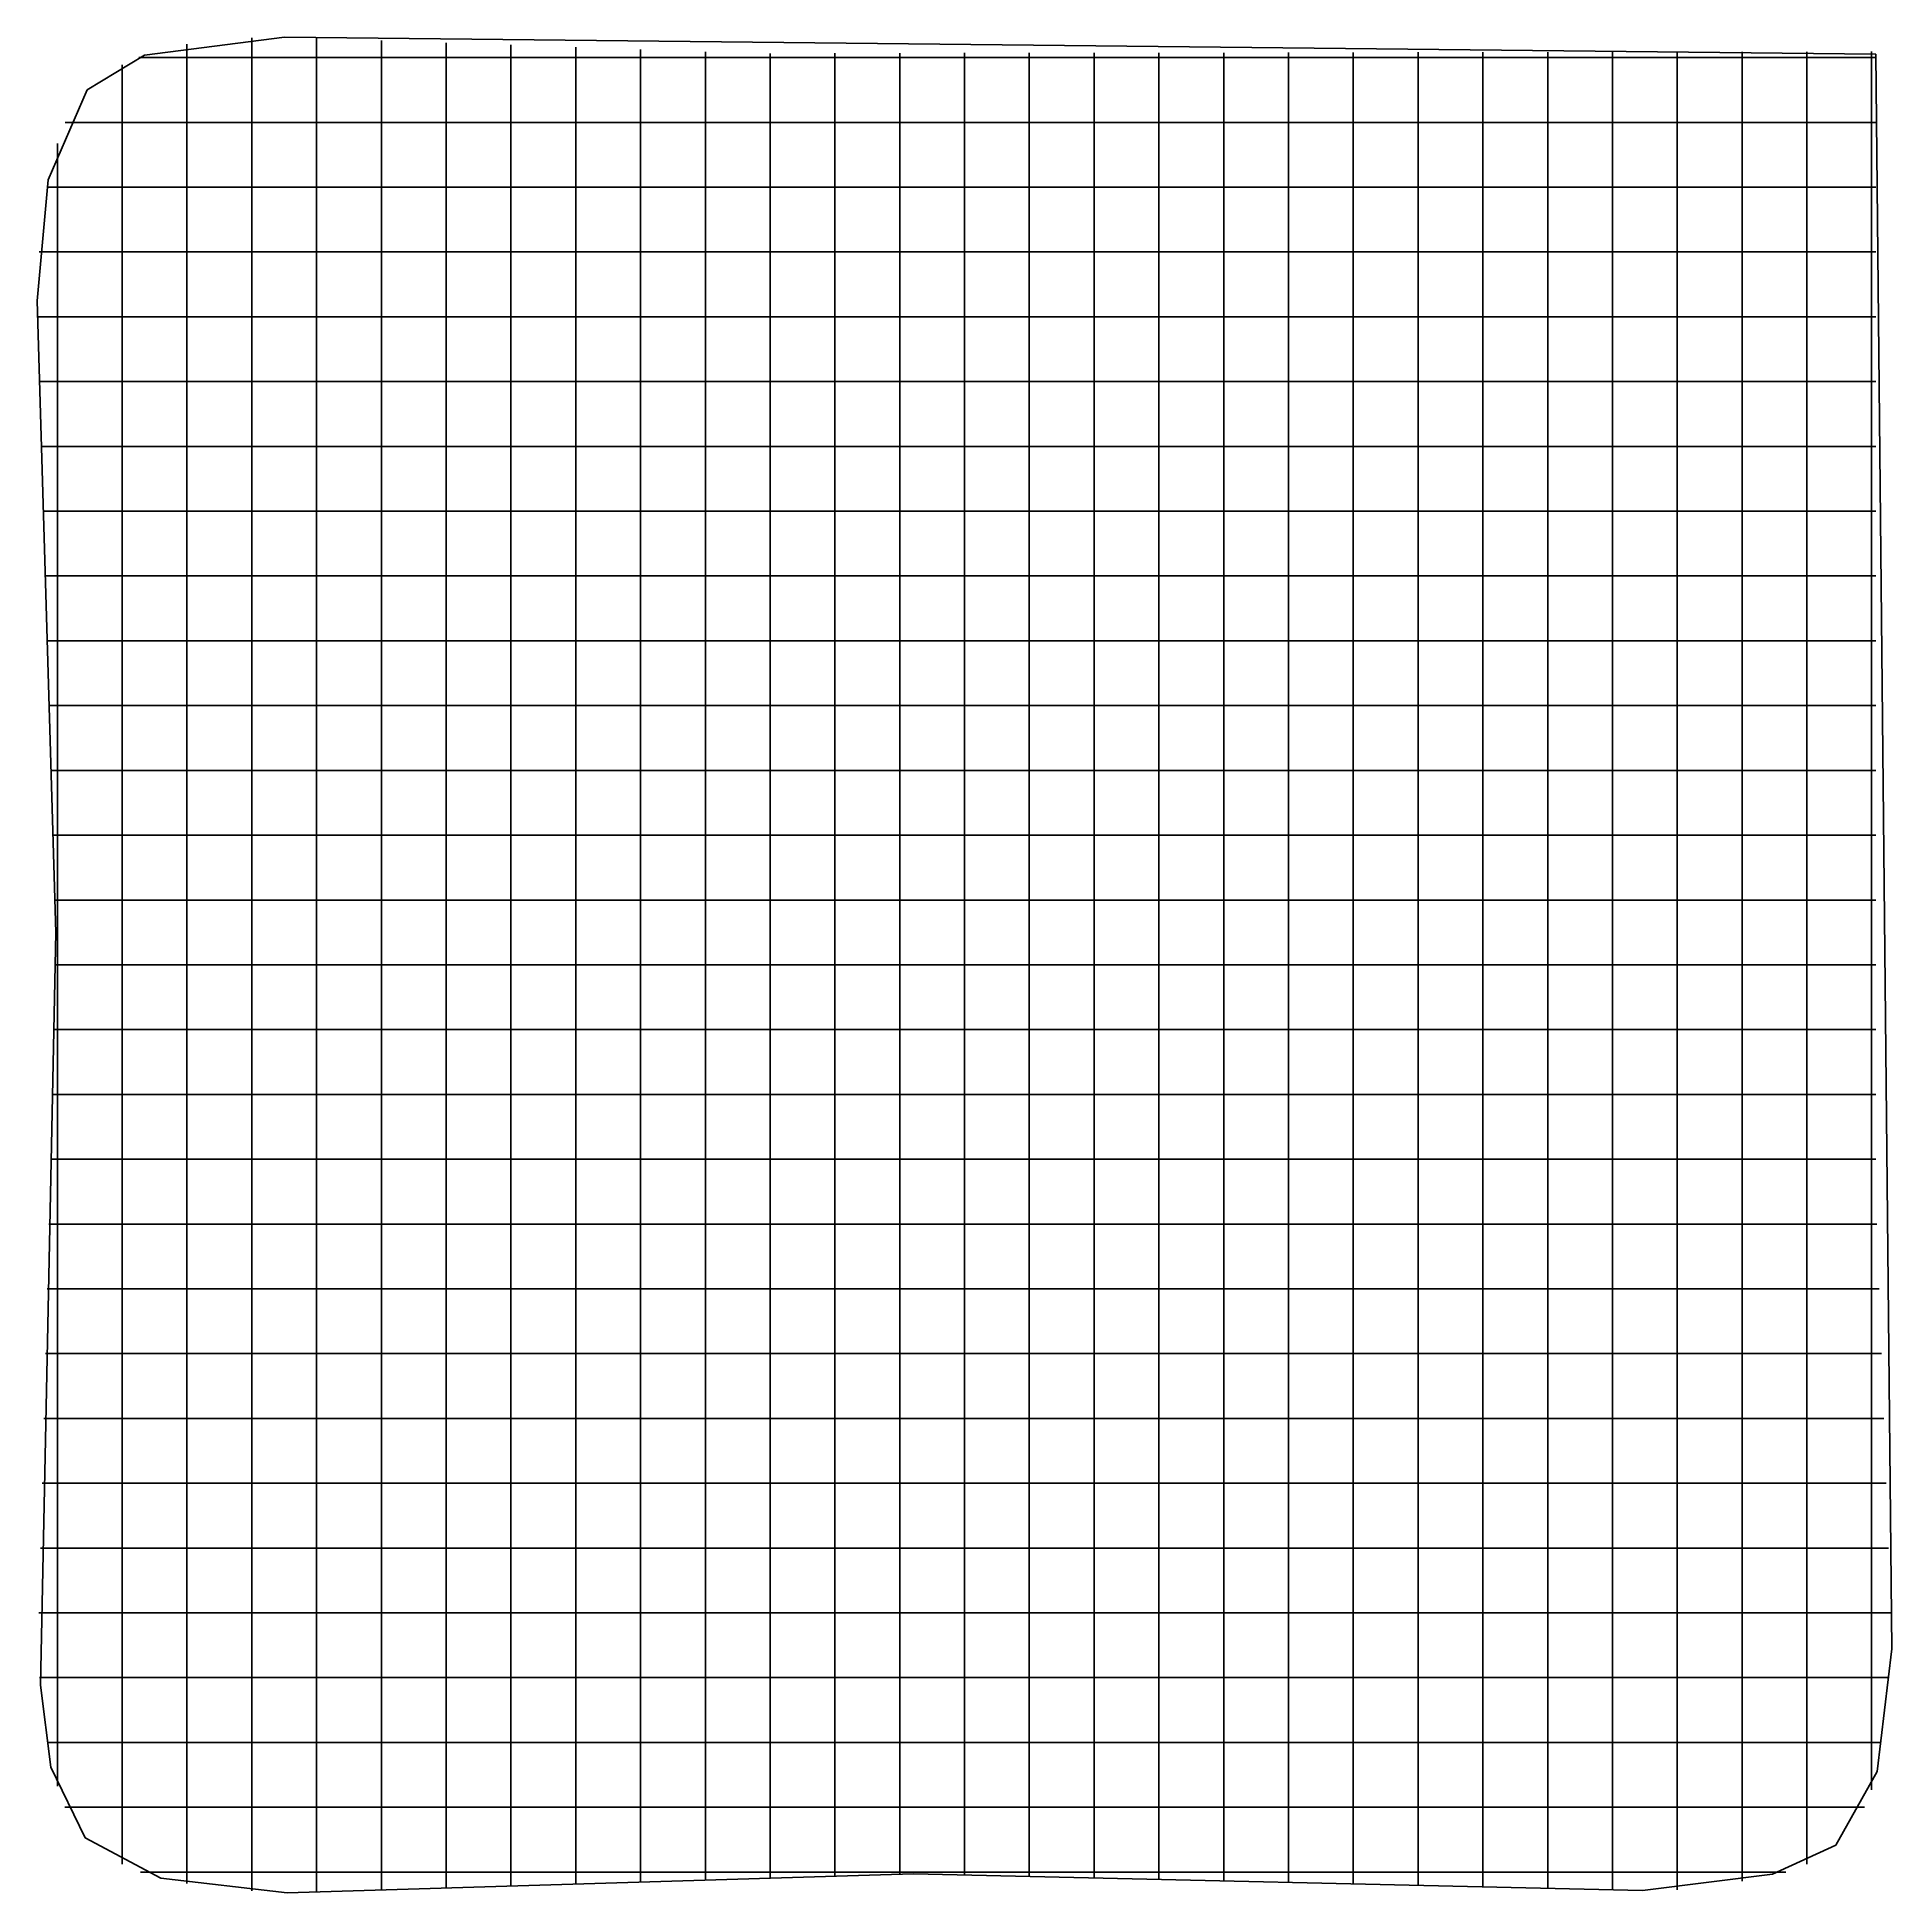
# Model space of a CAD drawing. Extents: x 0.4 to 14.7, y 0.4 to 14.8.
import ezdxf

# ---------------------------------------------------------------- set-up
doc = ezdxf.new("R2010")
doc.units = 0

msp = doc.modelspace()

# ---------------------------------------------------------------- linework, layer by layer
for p, q in [((2.346129, 14.750136), (1.264493, 14.611402)), ((2.346129, 14.750136), (1.264493, 14.611402)), ((14.625324, 14.618837), (2.346129, 14.750136)), ((14.625324, 14.618837), (2.346129, 14.750136)), ((1.264493, 14.611402), (0.822802, 14.34383)), ((1.264493, 14.611402), (0.822802, 14.34383)), ((1.592849, 14.632097), (1.592849, 14.695)), ((1.592849, 13.61179), (1.592849, 14.632097)), ((2.092849, 14.743), (2.092849, 14.744)), ((2.092849, 14.680097), (2.092849, 14.743)), ((2.092849, 13.576016), (2.092849, 14.680097)), ((2.592849, 14.679097), (2.592849, 14.742)), ((2.592849, 13.568694), (2.592849, 14.679097)), ((3.092849, 14.661097), (3.092849, 14.724)), ((3.092849, 13.577565), (3.092849, 14.661097)), ((3.592849, 14.644097), (3.592849, 14.707)), ((3.592849, 13.586645), (3.592849, 14.644097)), ((4.092849, 14.626887), (4.092849, 14.68979)), ((4.092849, 13.594726), (4.092849, 14.626887)), ((4.592849, 14.609097), (4.592849, 14.672)), ((4.592849, 13.603806), (4.592849, 14.609097)), ((5.092849, 14.592097), (5.092849, 14.655)), ((5.592849, 14.574097), (5.592849, 14.637)), ((6.092849, 14.562097), (6.092849, 14.625)), ((6.592849, 14.563097), (6.592849, 14.626)), ((7.092849, 14.564097), (7.092849, 14.627)), ((7.592849, 14.565097), (7.592849, 14.628)), ((8.092849, 14.565097), (8.092849, 14.628)), ((8.592849, 14.566097), (8.592849, 14.629)), ((9.092849, 14.567097), (9.092849, 14.63)), ((9.592849, 14.567097), (9.592849, 14.63)), ((10.092849, 14.568097), (10.092849, 14.631)), ((10.592849, 14.569097), (10.592849, 14.632)), ((11.092849, 14.570097), (11.092849, 14.633)), ((11.592849, 14.570097), (11.592849, 14.633)), ((12.092849, 14.571097), (12.092849, 14.634)), ((12.592849, 14.572097), (12.592849, 14.635)), ((13.092849, 14.573097), (13.092849, 14.63579)), ((13.592849, 14.573097), (13.592849, 14.636)), ((14.092849, 14.574097), (14.092849, 14.637)), ((14.592849, 14.575097), (14.592849, 14.638)), ((14.74912, 2.314461), (14.625324, 14.618837)), ((14.74912, 2.314461), (14.625324, 14.618837)), ((1.092849, 14.473887), (1.092849, 14.53679)), ((1.092849, 13.697), (1.092849, 14.473887)), ((1.221, 14.592238), (1.283903, 14.592238)), ((1.221, 14.592238), (1.283903, 14.592238)), ((1.283903, 14.592238), (1.683016, 14.592238)), ((1.683016, 14.592238), (1.920113, 14.592238)), ((1.920113, 14.592238), (2.234629, 14.592238)), ((2.234629, 14.592238), (3.420113, 14.592238)), ((3.420113, 14.592238), (3.483016, 14.592238)), ((3.483016, 14.592238), (3.720113, 14.592238)), ((3.720113, 14.592238), (4.034629, 14.592238)), ((4.034629, 14.592238), (5.220113, 14.592238)), ((5.092849, 13.612887), (5.092849, 14.592097)), ((5.220113, 14.592238), (5.283016, 14.592238)), ((5.283016, 14.592238), (5.520113, 14.592238)), ((5.520113, 14.592238), (5.697919, 14.592238)), ((5.592849, 13.621758), (5.592849, 14.574097)), ((5.697919, 14.592238), (5.760823, 14.592238)), ((5.760823, 14.592238), (6.946306, 14.592238)), ((6.092849, 13.631887), (6.092849, 14.562097)), ((6.592849, 13.643952), (6.592849, 14.563097)), ((6.946306, 14.592238), (7.260823, 14.592238)), ((7.092849, 13.656806), (7.092849, 14.564097)), ((7.260823, 14.592238), (7.497919, 14.592238)), ((7.497919, 14.592238), (7.560823, 14.592238)), ((7.560823, 14.592238), (8.746306, 14.592238)), ((7.592849, 13.653855), (7.592849, 14.565097)), ((8.092849, 13.644371), (8.092849, 14.565097)), ((8.592849, 13.635097), (8.592849, 14.566097)), ((8.746306, 14.592238), (9.060823, 14.592238)), ((9.060823, 14.592238), (9.297919, 14.592238)), ((9.092849, 13.625823), (9.092849, 14.567097)), ((9.297919, 14.592238), (9.360823, 14.592238)), ((9.360823, 14.592238), (10.546306, 14.592238)), ((9.592849, 13.616339), (9.592849, 14.567097)), ((10.092849, 13.607065), (10.092849, 14.568097)), ((10.546306, 14.592238), (10.860823, 14.592238)), ((10.592849, 13.59779), (10.592849, 14.569097)), ((10.860823, 14.592238), (11.097919, 14.592238)), ((11.092849, 13.588516), (11.092849, 14.570097)), ((11.097919, 14.592238), (11.160823, 14.592238)), ((11.160823, 14.592238), (12.346306, 14.592238)), ((11.592849, 13.579032), (11.592849, 14.570097)), ((12.092849, 13.569758), (12.092849, 14.571097)), ((12.346306, 14.592238), (12.660823, 14.592238)), ((12.592849, 13.560484), (12.592849, 14.572097)), ((12.660823, 14.592238), (12.897919, 14.592238)), ((12.897919, 14.592238), (12.960823, 14.592238)), ((12.960823, 14.592238), (14.146306, 14.592238)), ((13.092849, 13.560694), (13.092849, 14.573097)), ((13.592849, 13.614435), (13.592849, 14.573097)), ((14.092849, 13.718177), (14.092849, 14.574097)), ((14.146306, 14.592238), (14.388903, 14.592238)), ((14.388903, 14.592238), (14.626, 14.592238)), ((14.592849, 14.170452), (14.592849, 14.575097)), ((0.822802, 14.34383), (0.52068, 13.648243)), ((0.822802, 14.34383), (0.52068, 13.648243)), ((0.654, 14.092238), (0.716903, 14.092238)), ((0.654, 14.092238), (0.716903, 14.092238)), ((0.716903, 14.092238), (1.564129, 14.092238)), ((1.564129, 14.092238), (1.878645, 14.092238)), ((1.878645, 14.092238), (2.115742, 14.092238)), ((2.115742, 14.092238), (2.178645, 14.092238)), ((2.178645, 14.092238), (3.364129, 14.092238)), ((3.364129, 14.092238), (3.678645, 14.092238)), ((3.678645, 14.092238), (3.915742, 14.092238)), ((3.915742, 14.092238), (3.978645, 14.092238)), ((3.978645, 14.092238), (5.164129, 14.092238)), ((5.164129, 14.092238), (5.478645, 14.092238)), ((5.478645, 14.092238), (5.715742, 14.092238)), ((5.715742, 14.092238), (5.778645, 14.092238)), ((5.778645, 14.092238), (6.964129, 14.092238)), ((6.964129, 14.092238), (7.278645, 14.092238)), ((7.278645, 14.092238), (7.515742, 14.092238)), ((7.515742, 14.092238), (7.578645, 14.092238)), ((7.578645, 14.092238), (8.764129, 14.092238)), ((8.764129, 14.092238), (9.078645, 14.092238)), ((9.078645, 14.092238), (9.315742, 14.092238)), ((9.315742, 14.092238), (9.378645, 14.092238)), ((9.378645, 14.092238), (10.564129, 14.092238)), ((10.564129, 14.092238), (10.878645, 14.092238)), ((10.878645, 14.092238), (11.115742, 14.092238)), ((11.115742, 14.092238), (11.178645, 14.092238)), ((11.178645, 14.092238), (12.364129, 14.092238)), ((12.364129, 14.092238), (12.678645, 14.092238)), ((12.678645, 14.092238), (12.915742, 14.092238)), ((12.915742, 14.092238), (12.978645, 14.092238)), ((12.978645, 14.092238), (14.164129, 14.092238)), ((14.164129, 14.092238), (14.388903, 14.092238)), ((14.388903, 14.092238), (14.626, 14.092238)), ((14.592849, 13.934145), (14.592849, 14.170452)), ((0.592849, 13.869745), (0.592849, 13.929)), ((14.592849, 13.619629), (14.592849, 13.934145)), ((0.592849, 13.806765), (0.592849, 13.869745)), ((0.592849, 12.621339), (0.592849, 13.806765)), ((0.52068, 13.648243), (0.4363, 12.715996)), ((0.52068, 13.648243), (0.4363, 12.715996)), ((1.092849, 13.382484), (1.092849, 13.697)), ((1.592849, 13.297274), (1.592849, 13.61179)), ((4.592849, 13.28929), (4.592849, 13.603806)), ((5.092849, 13.298371), (5.092849, 13.612887)), ((5.592849, 13.307242), (5.592849, 13.621758)), ((6.092849, 13.317371), (6.092849, 13.631887)), ((6.592849, 13.329435), (6.592849, 13.643952)), ((7.092849, 13.34229), (7.092849, 13.656806)), ((7.592849, 13.339129), (7.592849, 13.653855)), ((8.092849, 13.329855), (8.092849, 13.644371)), ((8.592849, 13.320581), (8.592849, 13.635097)), ((9.092849, 13.311306), (9.092849, 13.625823)), ((9.592849, 13.301823), (9.592849, 13.616339)), ((10.092849, 13.292548), (10.092849, 13.607065)), ((13.592849, 13.299919), (13.592849, 13.614435)), ((14.092849, 13.403661), (14.092849, 13.718177)), ((14.592849, 12.433355), (14.592849, 13.619629)), ((0.511, 13.592238), (0.573903, 13.592238)), ((0.511, 13.592238), (0.573903, 13.592238)), ((0.573903, 13.592238), (1.534145, 13.592238)), ((1.534145, 13.592238), (1.848661, 13.592238)), ((1.848661, 13.592238), (2.085758, 13.592238)), ((2.085758, 13.592238), (2.148661, 13.592238)), ((2.092849, 13.2615), (2.092849, 13.576016)), ((2.148661, 13.592238), (3.334145, 13.592238)), ((2.592849, 13.253968), (2.592849, 13.568694)), ((3.092849, 13.263048), (3.092849, 13.577565)), ((3.334145, 13.592238), (3.648661, 13.592238)), ((3.592849, 13.272129), (3.592849, 13.586645)), ((3.648661, 13.592238), (3.885758, 13.592238)), ((3.885758, 13.592238), (3.948661, 13.592238)), ((3.948661, 13.592238), (5.134145, 13.592238)), ((4.092849, 13.28021), (4.092849, 13.594726)), ((5.134145, 13.592238), (5.448661, 13.592238)), ((5.448661, 13.592238), (5.685758, 13.592238)), ((5.685758, 13.592238), (5.748661, 13.592238)), ((5.748661, 13.592238), (6.934145, 13.592238)), ((6.934145, 13.592238), (7.248661, 13.592238)), ((7.248661, 13.592238), (7.485758, 13.592238)), ((7.485758, 13.592238), (7.548661, 13.592238)), ((7.548661, 13.592238), (8.734145, 13.592238)), ((8.734145, 13.592238), (9.048661, 13.592238)), ((9.048661, 13.592238), (9.285758, 13.592238)), ((9.285758, 13.592238), (9.348661, 13.592238)), ((9.348661, 13.592238), (10.534145, 13.592238)), ((10.534145, 13.592238), (10.848661, 13.592238)), ((10.592849, 13.283274), (10.592849, 13.59779)), ((10.848661, 13.592238), (11.085758, 13.592238)), ((11.085758, 13.592238), (11.148661, 13.592238)), ((11.092849, 13.27379), (11.092849, 13.588516)), ((11.148661, 13.592238), (12.334145, 13.592238)), ((11.592849, 13.264516), (11.592849, 13.579032)), ((12.092849, 13.255242), (12.092849, 13.569758)), ((12.334145, 13.592238), (12.648661, 13.592238)), ((12.592849, 13.245968), (12.592849, 13.560484)), ((12.648661, 13.592238), (12.885758, 13.592238)), ((12.885758, 13.592238), (12.948661, 13.592238)), ((12.948661, 13.592238), (14.134145, 13.592238)), ((13.092849, 13.245968), (13.092849, 13.560694)), ((14.134145, 13.592238), (14.388903, 13.592238)), ((14.388903, 13.592238), (14.626, 13.592238)), ((1.092849, 13.145387), (1.092849, 13.382484)), ((6.092849, 13.080274), (6.092849, 13.317371)), ((6.592849, 13.093129), (6.592849, 13.329435)), ((7.092849, 13.105194), (7.092849, 13.34229)), ((7.592849, 13.102032), (7.592849, 13.339129)), ((8.092849, 13.092758), (8.092849, 13.329855)), ((8.592849, 13.083484), (8.592849, 13.320581)), ((14.092849, 13.166565), (14.092849, 13.403661)), ((1.592849, 13.060177), (1.592849, 13.297274)), ((2.092849, 13.025194), (2.092849, 13.2615)), ((2.592849, 13.016871), (2.592849, 13.253968)), ((3.092849, 13.025952), (3.092849, 13.263048)), ((3.592849, 13.035032), (3.592849, 13.272129)), ((4.092849, 13.043903), (4.092849, 13.28021)), ((4.592849, 13.052194), (4.592849, 13.28929)), ((5.092849, 13.061274), (5.092849, 13.298371)), ((5.592849, 13.070145), (5.592849, 13.307242)), ((9.092849, 13.07421), (9.092849, 13.311306)), ((9.592849, 13.064726), (9.592849, 13.301823)), ((10.092849, 13.055452), (10.092849, 13.292548)), ((10.592849, 13.046177), (10.592849, 13.283274)), ((11.092849, 13.036694), (11.092849, 13.27379)), ((11.592849, 13.027419), (11.592849, 13.264516)), ((12.092849, 13.018145), (12.092849, 13.255242)), ((12.592849, 13.008871), (12.592849, 13.245968)), ((13.092849, 13.008871), (13.092849, 13.245968)), ((13.592849, 13.062823), (13.592849, 13.299919)), ((0.451, 13.092238), (0.513903, 13.092238)), ((0.451, 13.092238), (0.513903, 13.092238)), ((0.513903, 13.092238), (1.521565, 13.092238)), ((1.092849, 13.082484), (1.092849, 13.145387)), ((1.092849, 11.897), (1.092849, 13.082484)), ((1.521565, 13.092238), (1.836081, 13.092238)), ((1.592849, 12.997274), (1.592849, 13.060177)), ((1.836081, 13.092238), (2.073177, 13.092238)), ((2.073177, 13.092238), (2.136081, 13.092238)), ((2.136081, 13.092238), (3.321565, 13.092238)), ((3.321565, 13.092238), (3.636081, 13.092238)), ((3.592849, 12.972129), (3.592849, 13.035032)), ((3.636081, 13.092238), (3.873177, 13.092238)), ((3.873177, 13.092238), (3.936081, 13.092238)), ((3.936081, 13.092238), (5.121565, 13.092238)), ((4.092849, 12.981), (4.092849, 13.043903)), ((4.592849, 12.98929), (4.592849, 13.052194)), ((5.092849, 12.998371), (5.092849, 13.061274)), ((5.121565, 13.092238), (5.436081, 13.092238)), ((5.436081, 13.092238), (5.673177, 13.092238)), ((5.592849, 13.007242), (5.592849, 13.070145)), ((5.673177, 13.092238), (5.736081, 13.092238)), ((5.736081, 13.092238), (6.921565, 13.092238)), ((6.092849, 13.017371), (6.092849, 13.080274)), ((6.592849, 13.030226), (6.592849, 13.093129)), ((6.592849, 11.843952), (6.592849, 13.030226)), ((6.921565, 13.092238), (7.236081, 13.092238)), ((7.092849, 13.04229), (7.092849, 13.105194)), ((7.092849, 11.856806), (7.092849, 13.04229)), ((7.236081, 13.092238), (7.473177, 13.092238)), ((7.473177, 13.092238), (7.536081, 13.092238)), ((7.536081, 13.092238), (8.721565, 13.092238)), ((7.592849, 13.039339), (7.592849, 13.102032)), ((7.592849, 11.853855), (7.592849, 13.039339)), ((8.092849, 13.029855), (8.092849, 13.092758)), ((8.592849, 13.020581), (8.592849, 13.083484)), ((8.721565, 13.092238), (9.036081, 13.092238)), ((9.036081, 13.092238), (9.273177, 13.092238)), ((9.092849, 13.011306), (9.092849, 13.07421)), ((9.273177, 13.092238), (9.336081, 13.092238)), ((9.336081, 13.092238), (10.521565, 13.092238)), ((9.592849, 13.001823), (9.592849, 13.064726)), ((10.092849, 12.992548), (10.092849, 13.055452)), ((10.521565, 13.092238), (10.836081, 13.092238)), ((10.592849, 12.983274), (10.592849, 13.046177)), ((10.836081, 13.092238), (11.073177, 13.092238)), ((11.073177, 13.092238), (11.136081, 13.092238)), ((11.092849, 12.974), (11.092849, 13.036694)), ((11.136081, 13.092238), (12.321565, 13.092238)), ((12.321565, 13.092238), (12.636081, 13.092238)), ((12.636081, 13.092238), (12.873177, 13.092238)), ((12.873177, 13.092238), (12.936081, 13.092238)), ((12.936081, 13.092238), (14.121565, 13.092238)), ((13.592849, 12.999919), (13.592849, 13.062823)), ((14.092849, 13.103661), (14.092849, 13.166565)), ((14.092849, 11.918177), (14.092849, 13.103661)), ((14.121565, 13.092238), (14.388903, 13.092238)), ((14.388903, 13.092238), (14.626, 13.092238)), ((1.592849, 11.81179), (1.592849, 12.997274)), ((2.092849, 12.96229), (2.092849, 13.025194)), ((2.092849, 11.776016), (2.092849, 12.96229)), ((2.592849, 12.954177), (2.592849, 13.016871)), ((2.592849, 11.768694), (2.592849, 12.954177)), ((3.092849, 12.963048), (3.092849, 13.025952)), ((3.092849, 11.777565), (3.092849, 12.963048)), ((3.592849, 11.786645), (3.592849, 12.972129)), ((4.092849, 11.794726), (4.092849, 12.981)), ((4.592849, 11.803806), (4.592849, 12.98929)), ((5.092849, 11.812887), (5.092849, 12.998371)), ((5.592849, 11.821758), (5.592849, 13.007242)), ((6.092849, 11.831887), (6.092849, 13.017371)), ((8.092849, 11.844371), (8.092849, 13.029855)), ((8.592849, 11.835097), (8.592849, 13.020581)), ((9.092849, 11.825823), (9.092849, 13.011306)), ((9.592849, 11.816339), (9.592849, 13.001823)), ((10.092849, 11.807065), (10.092849, 12.992548)), ((10.592849, 11.79779), (10.592849, 12.983274)), ((11.092849, 11.788516), (11.092849, 12.974)), ((11.592849, 12.964516), (11.592849, 13.027419)), ((11.592849, 11.779032), (11.592849, 12.964516)), ((12.092849, 12.955242), (12.092849, 13.018145)), ((12.092849, 11.769758), (12.092849, 12.955242)), ((12.592849, 12.945968), (12.592849, 13.008871)), ((12.592849, 11.760484), (12.592849, 12.945968)), ((13.092849, 12.946177), (13.092849, 13.008871)), ((13.092849, 11.760694), (13.092849, 12.946177)), ((13.592849, 11.814435), (13.592849, 12.999919)), ((0.4363, 12.715996), (0.581732, 7.841259)), ((0.4363, 12.715996), (0.581732, 7.841259)), ((0.592849, 12.306823), (0.592849, 12.621339)), ((0.438, 12.592238), (0.500903, 12.592238)), ((0.438, 12.592238), (0.500903, 12.592238)), ((0.500903, 12.592238), (1.518839, 12.592238)), ((1.518839, 12.592238), (1.833355, 12.592238)), ((1.833355, 12.592238), (2.070452, 12.592238)), ((2.070452, 12.592238), (2.133355, 12.592238)), ((2.133355, 12.592238), (3.318839, 12.592238)), ((3.318839, 12.592238), (3.633355, 12.592238)), ((3.633355, 12.592238), (3.870452, 12.592238)), ((3.870452, 12.592238), (3.933355, 12.592238)), ((3.933355, 12.592238), (5.118839, 12.592238)), ((5.118839, 12.592238), (5.433355, 12.592238)), ((5.433355, 12.592238), (5.670452, 12.592238)), ((5.670452, 12.592238), (5.733355, 12.592238)), ((5.733355, 12.592238), (6.918839, 12.592238)), ((6.918839, 12.592238), (7.233355, 12.592238)), ((7.233355, 12.592238), (7.470452, 12.592238)), ((7.470452, 12.592238), (7.533355, 12.592238)), ((7.533355, 12.592238), (8.718839, 12.592238)), ((8.718839, 12.592238), (9.033355, 12.592238)), ((9.033355, 12.592238), (9.270452, 12.592238)), ((9.270452, 12.592238), (9.333355, 12.592238)), ((9.333355, 12.592238), (10.518839, 12.592238)), ((10.518839, 12.592238), (10.833355, 12.592238)), ((10.833355, 12.592238), (11.070452, 12.592238)), ((11.070452, 12.592238), (11.133355, 12.592238)), ((11.133355, 12.592238), (12.318839, 12.592238)), ((12.318839, 12.592238), (12.633355, 12.592238)), ((12.633355, 12.592238), (12.870452, 12.592238)), ((12.870452, 12.592238), (12.933355, 12.592238)), ((12.933355, 12.592238), (14.118839, 12.592238)), ((14.118839, 12.592238), (14.388903, 12.592238)), ((14.388903, 12.592238), (14.626, 12.592238)), ((14.592849, 12.370452), (14.592849, 12.433355)), ((14.592849, 12.134145), (14.592849, 12.370452)), ((0.592849, 12.069726), (0.592849, 12.306823)), ((0.453, 12.092238), (0.515903, 12.092238)), ((0.453, 12.092238), (0.515903, 12.092238)), ((0.515903, 12.092238), (1.521984, 12.092238)), ((0.592849, 12.006823), (0.592849, 12.069726)), ((1.521984, 12.092238), (1.8365, 12.092238)), ((1.8365, 12.092238), (2.073597, 12.092238)), ((2.073597, 12.092238), (2.1365, 12.092238)), ((2.1365, 12.092238), (3.321984, 12.092238)), ((3.321984, 12.092238), (3.6365, 12.092238)), ((3.6365, 12.092238), (3.873597, 12.092238)), ((3.873597, 12.092238), (3.9365, 12.092238)), ((3.9365, 12.092238), (5.121984, 12.092238)), ((5.121984, 12.092238), (5.4365, 12.092238)), ((5.4365, 12.092238), (5.673597, 12.092238)), ((5.673597, 12.092238), (5.7365, 12.092238)), ((5.7365, 12.092238), (6.921984, 12.092238)), ((6.921984, 12.092238), (7.2365, 12.092238)), ((7.2365, 12.092238), (7.473597, 12.092238)), ((7.473597, 12.092238), (7.5365, 12.092238)), ((7.5365, 12.092238), (8.721984, 12.092238)), ((8.721984, 12.092238), (9.0365, 12.092238)), ((9.0365, 12.092238), (9.273597, 12.092238)), ((9.273597, 12.092238), (9.3365, 12.092238)), ((9.3365, 12.092238), (10.521984, 12.092238)), ((10.521984, 12.092238), (10.8365, 12.092238)), ((10.8365, 12.092238), (11.073597, 12.092238)), ((11.073597, 12.092238), (11.1365, 12.092238)), ((11.1365, 12.092238), (12.321984, 12.092238)), ((12.321984, 12.092238), (12.6365, 12.092238)), ((12.6365, 12.092238), (12.873597, 12.092238)), ((12.873597, 12.092238), (12.9365, 12.092238)), ((12.9365, 12.092238), (14.121984, 12.092238)), ((14.121984, 12.092238), (14.388903, 12.092238)), ((14.388903, 12.092238), (14.626, 12.092238)), ((14.592849, 11.819629), (14.592849, 12.134145)), ((0.592849, 10.821339), (0.592849, 12.006823)), ((1.092849, 11.582484), (1.092849, 11.897)), ((14.092849, 11.603661), (14.092849, 11.918177)), ((1.592849, 11.497274), (1.592849, 11.81179)), ((2.092849, 11.4615), (2.092849, 11.776016)), ((2.592849, 11.453968), (2.592849, 11.768694)), ((3.092849, 11.463048), (3.092849, 11.777565)), ((3.592849, 11.472129), (3.592849, 11.786645)), ((4.092849, 11.48021), (4.092849, 11.794726)), ((4.592849, 11.48929), (4.592849, 11.803806)), ((5.092849, 11.498371), (5.092849, 11.812887)), ((5.592849, 11.507242), (5.592849, 11.821758)), ((6.092849, 11.517371), (6.092849, 11.831887)), ((6.592849, 11.529435), (6.592849, 11.843952)), ((7.092849, 11.54229), (7.092849, 11.856806)), ((7.592849, 11.539129), (7.592849, 11.853855)), ((8.092849, 11.529855), (8.092849, 11.844371)), ((8.592849, 11.520581), (8.592849, 11.835097)), ((9.092849, 11.511306), (9.092849, 11.825823)), ((9.592849, 11.501823), (9.592849, 11.816339)), ((10.092849, 11.492548), (10.092849, 11.807065)), ((10.592849, 11.483274), (10.592849, 11.79779)), ((11.092849, 11.47379), (11.092849, 11.788516)), ((11.592849, 11.464516), (11.592849, 11.779032)), ((12.092849, 11.455242), (12.092849, 11.769758)), ((12.592849, 11.445968), (12.592849, 11.760484)), ((13.092849, 11.445968), (13.092849, 11.760694)), ((13.592849, 11.499919), (13.592849, 11.814435)), ((14.592849, 10.633355), (14.592849, 11.819629)), ((14.092849, 11.366565), (14.092849, 11.603661)), ((0.468, 11.592238), (0.530903, 11.592238)), ((0.468, 11.592238), (0.530903, 11.592238)), ((0.530903, 11.592238), (1.525129, 11.592238)), ((1.092849, 11.345387), (1.092849, 11.582484)), ((1.525129, 11.592238), (1.839645, 11.592238)), ((1.592849, 11.260177), (1.592849, 11.497274)), ((1.839645, 11.592238), (2.076742, 11.592238)), ((2.076742, 11.592238), (2.139645, 11.592238)), ((2.092849, 11.225194), (2.092849, 11.4615)), ((2.139645, 11.592238), (3.325129, 11.592238)), ((3.092849, 11.225952), (3.092849, 11.463048)), ((3.325129, 11.592238), (3.639645, 11.592238)), ((3.592849, 11.235032), (3.592849, 11.472129)), ((3.639645, 11.592238), (3.876742, 11.592238)), ((3.876742, 11.592238), (3.939645, 11.592238)), ((3.939645, 11.592238), (5.125129, 11.592238)), ((4.092849, 11.243903), (4.092849, 11.48021)), ((4.592849, 11.252194), (4.592849, 11.48929)), ((5.092849, 11.261274), (5.092849, 11.498371)), ((5.125129, 11.592238), (5.439645, 11.592238)), ((5.439645, 11.592238), (5.676742, 11.592238)), ((5.592849, 11.270145), (5.592849, 11.507242)), ((5.676742, 11.592238), (5.739645, 11.592238)), ((5.739645, 11.592238), (6.925129, 11.592238)), ((6.092849, 11.280274), (6.092849, 11.517371)), ((6.592849, 11.293129), (6.592849, 11.529435)), ((6.925129, 11.592238), (7.239645, 11.592238)), ((7.092849, 11.305194), (7.092849, 11.54229)), ((7.239645, 11.592238), (7.476742, 11.592238)), ((7.476742, 11.592238), (7.539645, 11.592238)), ((7.539645, 11.592238), (8.725129, 11.592238)), ((7.592849, 11.302032), (7.592849, 11.539129)), ((8.092849, 11.292758), (8.092849, 11.529855)), ((8.592849, 11.283484), (8.592849, 11.520581)), ((8.725129, 11.592238), (9.039645, 11.592238)), ((9.039645, 11.592238), (9.276742, 11.592238)), ((9.092849, 11.27421), (9.092849, 11.511306)), ((9.276742, 11.592238), (9.339645, 11.592238)), ((9.339645, 11.592238), (10.525129, 11.592238)), ((9.592849, 11.264726), (9.592849, 11.501823)), ((10.092849, 11.255452), (10.092849, 11.492548)), ((10.525129, 11.592238), (10.839645, 11.592238)), ((10.592849, 11.246177), (10.592849, 11.483274)), ((10.839645, 11.592238), (11.076742, 11.592238)), ((11.076742, 11.592238), (11.139645, 11.592238)), ((11.092849, 11.236694), (11.092849, 11.47379)), ((11.139645, 11.592238), (12.325129, 11.592238)), ((11.592849, 11.227419), (11.592849, 11.464516)), ((12.092849, 11.218145), (12.092849, 11.455242)), ((12.325129, 11.592238), (12.639645, 11.592238)), ((12.639645, 11.592238), (12.876742, 11.592238)), ((12.876742, 11.592238), (12.939645, 11.592238)), ((12.939645, 11.592238), (14.125129, 11.592238)), ((13.592849, 11.262823), (13.592849, 11.499919)), ((14.125129, 11.592238), (14.388903, 11.592238)), ((14.388903, 11.592238), (14.626, 11.592238)), ((1.092849, 11.282484), (1.092849, 11.345387)), ((2.592849, 11.216871), (2.592849, 11.453968)), ((12.592849, 11.208871), (12.592849, 11.445968)), ((13.092849, 11.208871), (13.092849, 11.445968)), ((14.092849, 11.303661), (14.092849, 11.366565)), ((1.092849, 10.097), (1.092849, 11.282484)), ((1.592849, 11.197274), (1.592849, 11.260177)), ((1.592849, 10.01179), (1.592849, 11.197274)), ((2.092849, 11.16229), (2.092849, 11.225194)), ((2.592849, 11.154177), (2.592849, 11.216871)), ((3.092849, 11.163048), (3.092849, 11.225952)), ((3.592849, 11.172129), (3.592849, 11.235032)), ((3.592849, 9.986645), (3.592849, 11.172129)), ((4.092849, 11.181), (4.092849, 11.243903)), ((4.092849, 9.994726), (4.092849, 11.181)), ((4.592849, 11.18929), (4.592849, 11.252194)), ((4.592849, 10.003806), (4.592849, 11.18929)), ((5.092849, 11.198371), (5.092849, 11.261274)), ((5.092849, 10.012887), (5.092849, 11.198371)), ((5.592849, 11.207242), (5.592849, 11.270145)), ((5.592849, 10.021758), (5.592849, 11.207242)), ((6.092849, 11.217371), (6.092849, 11.280274)), ((6.092849, 10.031887), (6.092849, 11.217371)), ((6.592849, 11.230226), (6.592849, 11.293129)), ((6.592849, 10.043952), (6.592849, 11.230226)), ((7.092849, 11.24229), (7.092849, 11.305194)), ((7.092849, 10.056806), (7.092849, 11.24229)), ((7.592849, 11.239339), (7.592849, 11.302032)), ((7.592849, 10.053855), (7.592849, 11.239339)), ((8.092849, 11.229855), (8.092849, 11.292758)), ((8.092849, 10.044371), (8.092849, 11.229855)), ((8.592849, 11.220581), (8.592849, 11.283484)), ((8.592849, 10.035097), (8.592849, 11.220581)), ((9.092849, 11.211306), (9.092849, 11.27421)), ((9.092849, 10.025823), (9.092849, 11.211306)), ((9.592849, 11.201823), (9.592849, 11.264726)), ((9.592849, 10.016339), (9.592849, 11.201823)), ((10.092849, 11.192548), (10.092849, 11.255452)), ((10.092849, 10.007065), (10.092849, 11.192548)), ((10.592849, 11.183274), (10.592849, 11.246177)), ((10.592849, 9.99779), (10.592849, 11.183274)), ((11.092849, 11.174), (11.092849, 11.236694)), ((11.092849, 9.988516), (11.092849, 11.174)), ((11.592849, 11.164516), (11.592849, 11.227419)), ((12.092849, 11.155242), (12.092849, 11.218145)), ((12.592849, 11.145968), (12.592849, 11.208871)), ((13.092849, 11.146177), (13.092849, 11.208871)), ((13.592849, 11.199919), (13.592849, 11.262823)), ((13.592849, 10.014435), (13.592849, 11.199919)), ((14.092849, 10.118177), (14.092849, 11.303661)), ((0.484, 11.092238), (0.546903, 11.092238)), ((0.484, 11.092238), (0.546903, 11.092238)), ((0.546903, 11.092238), (1.528484, 11.092238)), ((1.528484, 11.092238), (1.843, 11.092238)), ((1.843, 11.092238), (2.080097, 11.092238)), ((2.080097, 11.092238), (2.143, 11.092238)), ((2.092849, 9.976016), (2.092849, 11.16229)), ((2.143, 11.092238), (3.328484, 11.092238)), ((2.592849, 9.968694), (2.592849, 11.154177)), ((3.092849, 9.977565), (3.092849, 11.163048)), ((3.328484, 11.092238), (3.643, 11.092238)), ((3.643, 11.092238), (3.880097, 11.092238)), ((3.880097, 11.092238), (3.943, 11.092238)), ((3.943, 11.092238), (5.128484, 11.092238)), ((5.128484, 11.092238), (5.443, 11.092238)), ((5.443, 11.092238), (5.680097, 11.092238)), ((5.680097, 11.092238), (5.743, 11.092238)), ((5.743, 11.092238), (6.928484, 11.092238)), ((6.928484, 11.092238), (7.243, 11.092238)), ((7.243, 11.092238), (7.480097, 11.092238)), ((7.480097, 11.092238), (7.543, 11.092238)), ((7.543, 11.092238), (8.728484, 11.092238)), ((8.728484, 11.092238), (9.043, 11.092238)), ((9.043, 11.092238), (9.280097, 11.092238)), ((9.280097, 11.092238), (9.343, 11.092238)), ((9.343, 11.092238), (10.528484, 11.092238)), ((10.528484, 11.092238), (10.843, 11.092238)), ((10.843, 11.092238), (11.080097, 11.092238)), ((11.080097, 11.092238), (11.143, 11.092238)), ((11.143, 11.092238), (12.328484, 11.092238)), ((11.592849, 9.979032), (11.592849, 11.164516)), ((12.092849, 9.969758), (12.092849, 11.155242)), ((12.328484, 11.092238), (12.643, 11.092238)), ((12.592849, 9.960484), (12.592849, 11.145968)), ((12.643, 11.092238), (12.880097, 11.092238)), ((12.880097, 11.092238), (12.943, 11.092238)), ((12.943, 11.092238), (14.128484, 11.092238)), ((13.092849, 9.960694), (13.092849, 11.146177)), ((14.128484, 11.092238), (14.388903, 11.092238)), ((14.388903, 11.092238), (14.626, 11.092238)), ((0.592849, 10.506823), (0.592849, 10.821339)), ((14.592849, 10.570452), (14.592849, 10.633355)), ((0.499, 10.592238), (0.561903, 10.592238)), ((0.499, 10.592238), (0.561903, 10.592238)), ((0.561903, 10.592238), (1.531629, 10.592238)), ((0.592849, 10.269726), (0.592849, 10.506823)), ((1.531629, 10.592238), (1.846145, 10.592238)), ((1.846145, 10.592238), (2.083242, 10.592238)), ((2.083242, 10.592238), (2.146145, 10.592238)), ((2.146145, 10.592238), (3.331629, 10.592238)), ((3.331629, 10.592238), (3.646145, 10.592238)), ((3.646145, 10.592238), (3.883242, 10.592238)), ((3.883242, 10.592238), (3.946145, 10.592238)), ((3.946145, 10.592238), (5.131629, 10.592238)), ((5.131629, 10.592238), (5.446145, 10.592238)), ((5.446145, 10.592238), (5.683242, 10.592238)), ((5.683242, 10.592238), (5.746145, 10.592238)), ((5.746145, 10.592238), (6.931629, 10.592238)), ((6.931629, 10.592238), (7.246145, 10.592238)), ((7.246145, 10.592238), (7.483242, 10.592238)), ((7.483242, 10.592238), (7.546145, 10.592238)), ((7.546145, 10.592238), (8.731629, 10.592238)), ((8.731629, 10.592238), (9.046145, 10.592238)), ((9.046145, 10.592238), (9.283242, 10.592238)), ((9.283242, 10.592238), (9.346145, 10.592238)), ((9.346145, 10.592238), (10.531629, 10.592238)), ((10.531629, 10.592238), (10.846145, 10.592238)), ((10.846145, 10.592238), (11.083242, 10.592238)), ((11.083242, 10.592238), (11.146145, 10.592238)), ((11.146145, 10.592238), (12.331629, 10.592238)), ((12.331629, 10.592238), (12.646145, 10.592238)), ((12.646145, 10.592238), (12.883242, 10.592238)), ((12.883242, 10.592238), (12.946145, 10.592238)), ((12.946145, 10.592238), (14.131629, 10.592238)), ((14.131629, 10.592238), (14.388903, 10.592238)), ((14.388903, 10.592238), (14.626, 10.592238)), ((14.592849, 10.334145), (14.592849, 10.570452)), ((14.592849, 10.019629), (14.592849, 10.334145)), ((0.592849, 10.206823), (0.592849, 10.269726)), ((0.592849, 9.021339), (0.592849, 10.206823)), ((0.514, 10.092238), (0.576903, 10.092238)), ((0.514, 10.092238), (0.576903, 10.092238)), ((0.576903, 10.092238), (1.534774, 10.092238)), ((1.092849, 9.782484), (1.092849, 10.097)), ((1.534774, 10.092238), (1.84929, 10.092238)), ((1.84929, 10.092238), (2.086387, 10.092238)), ((2.086387, 10.092238), (2.14929, 10.092238)), ((2.14929, 10.092238), (3.334774, 10.092238)), ((3.334774, 10.092238), (3.64929, 10.092238)), ((3.64929, 10.092238), (3.886387, 10.092238)), ((3.886387, 10.092238), (3.94929, 10.092238)), ((3.94929, 10.092238), (5.134774, 10.092238)), ((5.134774, 10.092238), (5.44929, 10.092238)), ((5.44929, 10.092238), (5.686387, 10.092238)), ((5.686387, 10.092238), (5.74929, 10.092238)), ((5.74929, 10.092238), (6.934774, 10.092238)), ((6.092849, 9.717371), (6.092849, 10.031887)), ((6.592849, 9.729435), (6.592849, 10.043952)), ((6.934774, 10.092238), (7.24929, 10.092238)), ((7.092849, 9.74229), (7.092849, 10.056806)), ((7.24929, 10.092238), (7.486387, 10.092238)), ((7.486387, 10.092238), (7.54929, 10.092238)), ((7.54929, 10.092238), (8.734774, 10.092238)), ((7.592849, 9.739129), (7.592849, 10.053855)), ((8.092849, 9.729855), (8.092849, 10.044371)), ((8.592849, 9.720581), (8.592849, 10.035097)), ((8.734774, 10.092238), (9.04929, 10.092238)), ((9.04929, 10.092238), (9.286387, 10.092238)), ((9.092849, 9.711306), (9.092849, 10.025823)), ((9.286387, 10.092238), (9.34929, 10.092238)), ((9.34929, 10.092238), (10.534774, 10.092238)), ((10.534774, 10.092238), (10.84929, 10.092238)), ((10.84929, 10.092238), (11.086387, 10.092238)), ((11.086387, 10.092238), (11.14929, 10.092238)), ((11.14929, 10.092238), (12.334774, 10.092238)), ((12.334774, 10.092238), (12.64929, 10.092238)), ((12.64929, 10.092238), (12.886387, 10.092238)), ((12.886387, 10.092238), (12.94929, 10.092238)), ((12.94929, 10.092238), (14.134774, 10.092238)), ((14.092849, 9.803661), (14.092849, 10.118177)), ((14.134774, 10.092238), (14.388903, 10.092238)), ((14.388903, 10.092238), (14.626, 10.092238)), ((1.592849, 9.697274), (1.592849, 10.01179)), ((2.092849, 9.6615), (2.092849, 9.976016)), ((2.592849, 9.653968), (2.592849, 9.968694)), ((3.092849, 9.663048), (3.092849, 9.977565)), ((3.592849, 9.672129), (3.592849, 9.986645)), ((4.092849, 9.68021), (4.092849, 9.994726)), ((4.592849, 9.68929), (4.592849, 10.003806)), ((5.092849, 9.698371), (5.092849, 10.012887)), ((5.592849, 9.707242), (5.592849, 10.021758)), ((9.592849, 9.701823), (9.592849, 10.016339)), ((10.092849, 9.692548), (10.092849, 10.007065)), ((10.592849, 9.683274), (10.592849, 9.99779)), ((11.092849, 9.67379), (11.092849, 9.988516)), ((11.592849, 9.664516), (11.592849, 9.979032)), ((12.092849, 9.655242), (12.092849, 9.969758)), ((12.592849, 9.645968), (12.592849, 9.960484)), ((13.092849, 9.645968), (13.092849, 9.960694)), ((13.592849, 9.699919), (13.592849, 10.014435)), ((14.592849, 8.833355), (14.592849, 10.019629)), ((1.092849, 9.545387), (1.092849, 9.782484)), ((7.092849, 9.505194), (7.092849, 9.74229)), ((7.592849, 9.502032), (7.592849, 9.739129)), ((14.092849, 9.566565), (14.092849, 9.803661)), ((1.592849, 9.460177), (1.592849, 9.697274)), ((2.092849, 9.425194), (2.092849, 9.6615)), ((2.592849, 9.416871), (2.592849, 9.653968)), ((3.092849, 9.425952), (3.092849, 9.663048)), ((3.592849, 9.435032), (3.592849, 9.672129)), ((4.092849, 9.443903), (4.092849, 9.68021)), ((4.592849, 9.452194), (4.592849, 9.68929)), ((5.092849, 9.461274), (5.092849, 9.698371)), ((5.592849, 9.470145), (5.592849, 9.707242)), ((6.092849, 9.480274), (6.092849, 9.717371)), ((6.592849, 9.493129), (6.592849, 9.729435)), ((8.092849, 9.492758), (8.092849, 9.729855)), ((8.592849, 9.483484), (8.592849, 9.720581)), ((9.092849, 9.47421), (9.092849, 9.711306)), ((9.592849, 9.464726), (9.592849, 9.701823)), ((10.092849, 9.455452), (10.092849, 9.692548)), ((10.592849, 9.446177), (10.592849, 9.683274)), ((11.092849, 9.436694), (11.092849, 9.67379)), ((11.592849, 9.427419), (11.592849, 9.664516)), ((12.092849, 9.418145), (12.092849, 9.655242)), ((12.592849, 9.408871), (12.592849, 9.645968)), ((13.092849, 9.408871), (13.092849, 9.645968)), ((13.592849, 9.462823), (13.592849, 9.699919)), ((0.529, 9.592238), (0.591903, 9.592238)), ((0.529, 9.592238), (0.591903, 9.592238)), ((0.591903, 9.592238), (1.537919, 9.592238)), ((1.092849, 9.482484), (1.092849, 9.545387)), ((1.092849, 8.297), (1.092849, 9.482484)), ((1.537919, 9.592238), (1.852645, 9.592238)), ((1.592849, 9.397274), (1.592849, 9.460177)), ((1.852645, 9.592238), (2.089742, 9.592238)), ((2.089742, 9.592238), (2.152435, 9.592238)), ((2.152435, 9.592238), (3.337919, 9.592238)), ((3.337919, 9.592238), (3.652645, 9.592238)), ((3.652645, 9.592238), (3.889742, 9.592238)), ((3.889742, 9.592238), (3.952435, 9.592238)), ((3.952435, 9.592238), (5.137919, 9.592238)), ((4.592849, 9.38929), (4.592849, 9.452194)), ((5.092849, 9.398371), (5.092849, 9.461274)), ((5.137919, 9.592238), (5.452645, 9.592238)), ((5.452645, 9.592238), (5.689742, 9.592238)), ((5.592849, 9.407242), (5.592849, 9.470145)), ((5.689742, 9.592238), (5.752435, 9.592238)), ((5.752435, 9.592238), (6.937919, 9.592238)), ((6.092849, 9.417371), (6.092849, 9.480274)), ((6.592849, 9.430226), (6.592849, 9.493129)), ((6.937919, 9.592238), (7.252645, 9.592238)), ((7.092849, 9.44229), (7.092849, 9.505194)), ((7.252645, 9.592238), (7.489742, 9.592238)), ((7.489742, 9.592238), (7.552435, 9.592238)), ((7.552435, 9.592238), (8.737919, 9.592238)), ((7.592849, 9.439339), (7.592849, 9.502032)), ((8.092849, 9.429855), (8.092849, 9.492758)), ((8.592849, 9.420581), (8.592849, 9.483484)), ((8.737919, 9.592238), (9.052645, 9.592238)), ((9.052645, 9.592238), (9.289742, 9.592238)), ((9.092849, 9.411306), (9.092849, 9.47421)), ((9.289742, 9.592238), (9.352435, 9.592238)), ((9.352435, 9.592238), (10.537919, 9.592238)), ((9.592849, 9.401823), (9.592849, 9.464726)), ((10.092849, 9.392548), (10.092849, 9.455452)), ((10.537919, 9.592238), (10.852645, 9.592238)), ((10.852645, 9.592238), (11.089742, 9.592238)), ((11.089742, 9.592238), (11.152435, 9.592238)), ((11.152435, 9.592238), (12.337919, 9.592238)), ((12.337919, 9.592238), (12.652645, 9.592238)), ((12.652645, 9.592238), (12.889742, 9.592238)), ((12.889742, 9.592238), (12.952435, 9.592238)), ((12.952435, 9.592238), (14.137919, 9.592238)), ((13.592849, 9.399919), (13.592849, 9.462823)), ((14.092849, 9.503661), (14.092849, 9.566565)), ((14.092849, 8.318177), (14.092849, 9.503661)), ((14.137919, 9.592238), (14.388903, 9.592238)), ((14.388903, 9.592238), (14.626, 9.592238)), ((1.592849, 8.21179), (1.592849, 9.397274)), ((2.092849, 9.36229), (2.092849, 9.425194)), ((2.092849, 8.176016), (2.092849, 9.36229)), ((2.592849, 9.354177), (2.592849, 9.416871)), ((2.592849, 8.168694), (2.592849, 9.354177)), ((3.092849, 9.363048), (3.092849, 9.425952)), ((3.092849, 8.177565), (3.092849, 9.363048)), ((3.592849, 9.372129), (3.592849, 9.435032)), ((3.592849, 8.186645), (3.592849, 9.372129)), ((4.092849, 9.381), (4.092849, 9.443903)), ((4.092849, 8.194726), (4.092849, 9.381)), ((4.592849, 8.203806), (4.592849, 9.38929)), ((5.092849, 8.212887), (5.092849, 9.398371)), ((5.592849, 8.221758), (5.592849, 9.407242)), ((6.092849, 8.231887), (6.092849, 9.417371)), ((6.592849, 8.243952), (6.592849, 9.430226)), ((7.092849, 8.256806), (7.092849, 9.44229)), ((7.592849, 8.253855), (7.592849, 9.439339)), ((8.092849, 8.244371), (8.092849, 9.429855)), ((8.592849, 8.235097), (8.592849, 9.420581)), ((9.092849, 8.225823), (9.092849, 9.411306)), ((9.592849, 8.216339), (9.592849, 9.401823)), ((10.092849, 8.207065), (10.092849, 9.392548)), ((10.592849, 9.383274), (10.592849, 9.446177)), ((10.592849, 8.19779), (10.592849, 9.383274)), ((11.092849, 9.374), (11.092849, 9.436694)), ((11.092849, 8.188516), (11.092849, 9.374)), ((11.592849, 9.364516), (11.592849, 9.427419)), ((11.592849, 8.179032), (11.592849, 9.364516)), ((12.092849, 9.355242), (12.092849, 9.418145)), ((12.092849, 8.169758), (12.092849, 9.355242)), ((12.592849, 9.345968), (12.592849, 9.408871)), ((12.592849, 8.160484), (12.592849, 9.345968)), ((13.092849, 9.346177), (13.092849, 9.408871)), ((13.092849, 8.160694), (13.092849, 9.346177)), ((13.592849, 8.214435), (13.592849, 9.399919)), ((0.545, 9.092238), (0.607903, 9.092238)), ((0.545, 9.092238), (0.607903, 9.092238)), ((0.592849, 8.706823), (0.592849, 9.021339)), ((0.607903, 9.092238), (1.541274, 9.092238)), ((1.541274, 9.092238), (1.85579, 9.092238)), ((1.85579, 9.092238), (2.092887, 9.092238)), ((2.092887, 9.092238), (2.15579, 9.092238)), ((2.15579, 9.092238), (3.341274, 9.092238)), ((3.341274, 9.092238), (3.65579, 9.092238)), ((3.65579, 9.092238), (3.892887, 9.092238)), ((3.892887, 9.092238), (3.95579, 9.092238)), ((3.95579, 9.092238), (5.141274, 9.092238)), ((5.141274, 9.092238), (5.45579, 9.092238)), ((5.45579, 9.092238), (5.692887, 9.092238)), ((5.692887, 9.092238), (5.75579, 9.092238)), ((5.75579, 9.092238), (6.941274, 9.092238)), ((6.941274, 9.092238), (7.25579, 9.092238)), ((7.25579, 9.092238), (7.492887, 9.092238)), ((7.492887, 9.092238), (7.55579, 9.092238)), ((7.55579, 9.092238), (8.741274, 9.092238)), ((8.741274, 9.092238), (9.05579, 9.092238)), ((9.05579, 9.092238), (9.292887, 9.092238)), ((9.292887, 9.092238), (9.35579, 9.092238)), ((9.35579, 9.092238), (10.541274, 9.092238)), ((10.541274, 9.092238), (10.85579, 9.092238)), ((10.85579, 9.092238), (11.092887, 9.092238)), ((11.092887, 9.092238), (11.15579, 9.092238)), ((11.15579, 9.092238), (12.341274, 9.092238)), ((12.341274, 9.092238), (12.65579, 9.092238)), ((12.65579, 9.092238), (12.892887, 9.092238)), ((12.892887, 9.092238), (12.95579, 9.092238)), ((12.95579, 9.092238), (14.141274, 9.092238)), ((14.141274, 9.092238), (14.388903, 9.092238)), ((14.388903, 9.092238), (14.626, 9.092238)), ((14.592849, 8.770452), (14.592849, 8.833355)), ((14.592849, 8.534145), (14.592849, 8.770452)), ((0.56, 8.592238), (0.622903, 8.592238)), ((0.56, 8.592238), (0.622903, 8.592238)), ((0.592849, 8.469726), (0.592849, 8.706823)), ((0.622903, 8.592238), (1.544419, 8.592238)), ((1.544419, 8.592238), (1.858935, 8.592238)), ((1.858935, 8.592238), (2.096032, 8.592238)), ((2.096032, 8.592238), (2.158935, 8.592238)), ((2.158935, 8.592238), (3.344419, 8.592238)), ((3.344419, 8.592238), (3.658935, 8.592238)), ((3.658935, 8.592238), (3.896032, 8.592238)), ((3.896032, 8.592238), (3.958935, 8.592238)), ((3.958935, 8.592238), (5.144419, 8.592238)), ((5.144419, 8.592238), (5.458935, 8.592238)), ((5.458935, 8.592238), (5.696032, 8.592238)), ((5.696032, 8.592238), (5.758935, 8.592238)), ((5.758935, 8.592238), (6.944419, 8.592238)), ((6.944419, 8.592238), (7.258935, 8.592238)), ((7.258935, 8.592238), (7.496032, 8.592238)), ((7.496032, 8.592238), (7.558935, 8.592238)), ((7.558935, 8.592238), (8.744419, 8.592238)), ((8.744419, 8.592238), (9.058935, 8.592238)), ((9.058935, 8.592238), (9.296032, 8.592238)), ((9.296032, 8.592238), (9.358935, 8.592238)), ((9.358935, 8.592238), (10.544419, 8.592238)), ((10.544419, 8.592238), (10.858935, 8.592238)), ((10.858935, 8.592238), (11.096032, 8.592238)), ((11.096032, 8.592238), (11.158935, 8.592238)), ((11.158935, 8.592238), (12.344419, 8.592238)), ((12.344419, 8.592238), (12.658935, 8.592238)), ((12.658935, 8.592238), (12.896032, 8.592238)), ((12.896032, 8.592238), (12.958935, 8.592238)), ((12.958935, 8.592238), (14.144419, 8.592238)), ((14.144419, 8.592238), (14.388903, 8.592238)), ((14.388903, 8.592238), (14.626, 8.592238)), ((0.592849, 8.406823), (0.592849, 8.469726)), ((14.592849, 8.219629), (14.592849, 8.534145)), ((0.592849, 7.221339), (0.592849, 8.406823)), ((14.092849, 8.003661), (14.092849, 8.318177)), ((1.092849, 7.982484), (1.092849, 8.297)), ((1.592849, 7.897274), (1.592849, 8.21179)), ((2.092849, 7.8615), (2.092849, 8.176016)), ((2.592849, 7.853968), (2.592849, 8.168694)), ((3.092849, 7.863048), (3.092849, 8.177565)), ((3.592849, 7.872129), (3.592849, 8.186645)), ((4.092849, 7.88021), (4.092849, 8.194726)), ((4.592849, 7.88929), (4.592849, 8.203806)), ((5.092849, 7.898371), (5.092849, 8.212887)), ((5.592849, 7.907242), (5.592849, 8.221758)), ((6.092849, 7.917371), (6.092849, 8.231887)), ((6.592849, 7.929435), (6.592849, 8.243952)), ((7.092849, 7.94229), (7.092849, 8.256806)), ((7.592849, 7.939129), (7.592849, 8.253855)), ((8.092849, 7.929855), (8.092849, 8.244371)), ((8.592849, 7.920581), (8.592849, 8.235097)), ((9.092849, 7.911306), (9.092849, 8.225823)), ((9.592849, 7.901823), (9.592849, 8.216339)), ((10.092849, 7.892548), (10.092849, 8.207065)), ((10.592849, 7.883274), (10.592849, 8.19779)), ((11.092849, 7.87379), (11.092849, 8.188516)), ((11.592849, 7.864516), (11.592849, 8.179032)), ((12.092849, 7.855242), (12.092849, 8.169758)), ((13.592849, 7.899919), (13.592849, 8.214435)), ((14.592849, 7.033355), (14.592849, 8.219629)), ((0.575, 8.092238), (0.637903, 8.092238)), ((0.575, 8.092238), (0.637903, 8.092238)), ((0.637903, 8.092238), (1.547565, 8.092238)), ((1.547565, 8.092238), (1.86229, 8.092238)), ((1.86229, 8.092238), (2.099387, 8.092238)), ((2.099387, 8.092238), (2.162081, 8.092238)), ((2.162081, 8.092238), (3.347565, 8.092238)), ((3.347565, 8.092238), (3.66229, 8.092238)), ((3.66229, 8.092238), (3.899387, 8.092238)), ((3.899387, 8.092238), (3.962081, 8.092238)), ((3.962081, 8.092238), (5.147565, 8.092238)), ((5.147565, 8.092238), (5.46229, 8.092238)), ((5.46229, 8.092238), (5.699387, 8.092238)), ((5.699387, 8.092238), (5.762081, 8.092238)), ((5.762081, 8.092238), (6.947565, 8.092238)), ((6.947565, 8.092238), (7.26229, 8.092238)), ((7.26229, 8.092238), (7.499387, 8.092238)), ((7.499387, 8.092238), (7.562081, 8.092238)), ((7.562081, 8.092238), (8.747565, 8.092238)), ((8.747565, 8.092238), (9.06229, 8.092238)), ((9.06229, 8.092238), (9.299387, 8.092238)), ((9.299387, 8.092238), (9.362081, 8.092238)), ((9.362081, 8.092238), (10.547565, 8.092238)), ((10.547565, 8.092238), (10.86229, 8.092238)), ((10.86229, 8.092238), (11.099387, 8.092238)), ((11.099387, 8.092238), (11.162081, 8.092238)), ((11.162081, 8.092238), (12.347565, 8.092238)), ((12.347565, 8.092238), (12.66229, 8.092238)), ((12.592849, 7.845968), (12.592849, 8.160484)), ((12.66229, 8.092238), (12.899387, 8.092238)), ((12.899387, 8.092238), (12.962081, 8.092238)), ((12.962081, 8.092238), (14.147565, 8.092238)), ((13.092849, 7.845968), (13.092849, 8.160694)), ((14.147565, 8.092238), (14.388903, 8.092238)), ((14.388903, 8.092238), (14.626, 8.092238)), ((1.092849, 7.745387), (1.092849, 7.982484)), ((1.592849, 7.660177), (1.592849, 7.897274)), ((4.092849, 7.643903), (4.092849, 7.88021)), ((4.592849, 7.652194), (4.592849, 7.88929)), ((5.092849, 7.661274), (5.092849, 7.898371)), ((5.592849, 7.670145), (5.592849, 7.907242)), ((6.092849, 7.680274), (6.092849, 7.917371)), ((6.592849, 7.693129), (6.592849, 7.929435)), ((7.092849, 7.705194), (7.092849, 7.94229)), ((7.592849, 7.702032), (7.592849, 7.939129)), ((8.092849, 7.692758), (8.092849, 7.929855)), ((8.592849, 7.683484), (8.592849, 7.920581)), ((9.092849, 7.67421), (9.092849, 7.911306)), ((9.592849, 7.664726), (9.592849, 7.901823)), ((10.092849, 7.655452), (10.092849, 7.892548)), ((10.592849, 7.646177), (10.592849, 7.883274)), ((13.592849, 7.662823), (13.592849, 7.899919)), ((14.092849, 7.766565), (14.092849, 8.003661)), ((0.581732, 7.841259), (0.463621, 2.03292)), ((0.581732, 7.841259), (0.463621, 2.03292)), ((1.092849, 7.682484), (1.092849, 7.745387)), ((2.092849, 7.625194), (2.092849, 7.8615)), ((2.592849, 7.616871), (2.592849, 7.853968)), ((3.092849, 7.625952), (3.092849, 7.863048)), ((3.592849, 7.635032), (3.592849, 7.872129)), ((11.092849, 7.636694), (11.092849, 7.87379)), ((11.592849, 7.627419), (11.592849, 7.864516)), ((12.092849, 7.618145), (12.092849, 7.855242)), ((12.592849, 7.608871), (12.592849, 7.845968)), ((13.092849, 7.608871), (13.092849, 7.845968)), ((14.092849, 7.703661), (14.092849, 7.766565)), ((0.576, 7.592238), (0.638903, 7.592238)), ((0.576, 7.592238), (0.638903, 7.592238)), ((0.638903, 7.592238), (1.547774, 7.592238)), ((1.092849, 6.497), (1.092849, 7.682484)), ((1.547774, 7.592238), (1.8625, 7.592238)), ((1.592849, 7.597274), (1.592849, 7.660177)), ((1.592849, 6.41179), (1.592849, 7.597274)), ((1.8625, 7.592238), (2.099597, 7.592238)), ((2.092849, 7.56229), (2.092849, 7.625194)), ((2.099597, 7.592238), (2.16229, 7.592238)), ((2.16229, 7.592238), (3.347774, 7.592238)), ((2.592849, 7.554177), (2.592849, 7.616871)), ((3.092849, 7.563048), (3.092849, 7.625952)), ((3.347774, 7.592238), (3.6625, 7.592238)), ((3.592849, 7.572129), (3.592849, 7.635032)), ((3.6625, 7.592238), (3.899597, 7.592238)), ((3.899597, 7.592238), (3.96229, 7.592238)), ((3.96229, 7.592238), (5.147774, 7.592238)), ((4.092849, 7.581), (4.092849, 7.643903)), ((4.592849, 7.58929), (4.592849, 7.652194)), ((4.592849, 6.403806), (4.592849, 7.58929)), ((5.092849, 7.598371), (5.092849, 7.661274)), ((5.092849, 6.412887), (5.092849, 7.598371)), ((5.147774, 7.592238), (5.4625, 7.592238)), ((5.4625, 7.592238), (5.699597, 7.592238)), ((5.592849, 7.607242), (5.592849, 7.670145)), ((5.592849, 6.421758), (5.592849, 7.607242)), ((5.699597, 7.592238), (5.76229, 7.592238)), ((5.76229, 7.592238), (6.947774, 7.592238)), ((6.092849, 7.617371), (6.092849, 7.680274)), ((6.092849, 6.431887), (6.092849, 7.617371)), ((6.592849, 7.630226), (6.592849, 7.693129)), ((6.592849, 6.443952), (6.592849, 7.630226)), ((6.947774, 7.592238), (7.2625, 7.592238)), ((7.092849, 7.64229), (7.092849, 7.705194)), ((7.092849, 6.456806), (7.092849, 7.64229)), ((7.2625, 7.592238), (7.499597, 7.592238)), ((7.499597, 7.592238), (7.56229, 7.592238)), ((7.56229, 7.592238), (8.747774, 7.592238)), ((7.592849, 7.639339), (7.592849, 7.702032)), ((7.592849, 6.453855), (7.592849, 7.639339)), ((8.092849, 7.629855), (8.092849, 7.692758)), ((8.092849, 6.444371), (8.092849, 7.629855)), ((8.592849, 7.620581), (8.592849, 7.683484)), ((8.592849, 6.435097), (8.592849, 7.620581)), ((8.747774, 7.592238), (9.0625, 7.592238)), ((9.0625, 7.592238), (9.299597, 7.592238)), ((9.092849, 7.611306), (9.092849, 7.67421)), ((9.092849, 6.425823), (9.092849, 7.611306)), ((9.299597, 7.592238), (9.36229, 7.592238)), ((9.36229, 7.592238), (10.547774, 7.592238)), ((9.592849, 7.601823), (9.592849, 7.664726)), ((9.592849, 6.416339), (9.592849, 7.601823)), ((10.092849, 7.592548), (10.092849, 7.655452)), ((10.092849, 6.407065), (10.092849, 7.592548)), ((10.547774, 7.592238), (10.8625, 7.592238)), ((10.592849, 7.583274), (10.592849, 7.646177)), ((10.8625, 7.592238), (11.099597, 7.592238)), ((11.092849, 7.574), (11.092849, 7.636694)), ((11.099597, 7.592238), (11.16229, 7.592238)), ((11.16229, 7.592238), (12.347774, 7.592238)), ((11.592849, 7.564516), (11.592849, 7.627419)), ((12.092849, 7.555242), (12.092849, 7.618145)), ((12.347774, 7.592238), (12.6625, 7.592238)), ((12.592849, 7.545968), (12.592849, 7.608871)), ((12.6625, 7.592238), (12.899597, 7.592238)), ((12.899597, 7.592238), (12.96229, 7.592238)), ((12.96229, 7.592238), (14.147774, 7.592238)), ((13.092849, 7.546177), (13.092849, 7.608871)), ((13.592849, 7.599919), (13.592849, 7.662823)), ((13.592849, 6.414435), (13.592849, 7.599919)), ((14.092849, 6.518177), (14.092849, 7.703661)), ((14.147774, 7.592238), (14.388903, 7.592238)), ((14.388903, 7.592238), (14.626, 7.592238)), ((2.092849, 6.376016), (2.092849, 7.56229)), ((2.592849, 6.368694), (2.592849, 7.554177)), ((3.092849, 6.377565), (3.092849, 7.563048)), ((3.592849, 6.386645), (3.592849, 7.572129)), ((4.092849, 6.394726), (4.092849, 7.581)), ((10.592849, 6.39779), (10.592849, 7.583274)), ((11.092849, 6.388516), (11.092849, 7.574)), ((11.592849, 6.379032), (11.592849, 7.564516)), ((12.092849, 6.369758), (12.092849, 7.555242)), ((12.592849, 6.360484), (12.592849, 7.545968)), ((13.092849, 6.360694), (13.092849, 7.546177)), ((0.592849, 6.906823), (0.592849, 7.221339)), ((0.564, 7.092238), (0.626903, 7.092238)), ((0.564, 7.092238), (0.626903, 7.092238)), ((0.626903, 7.092238), (1.545258, 7.092238)), ((1.545258, 7.092238), (1.859774, 7.092238)), ((1.859774, 7.092238), (2.096871, 7.092238)), ((2.096871, 7.092238), (2.159774, 7.092238)), ((2.159774, 7.092238), (3.345258, 7.092238)), ((3.345258, 7.092238), (3.659774, 7.092238)), ((3.659774, 7.092238), (3.896871, 7.092238)), ((3.896871, 7.092238), (3.959774, 7.092238)), ((3.959774, 7.092238), (5.145258, 7.092238)), ((5.145258, 7.092238), (5.459774, 7.092238)), ((5.459774, 7.092238), (5.696871, 7.092238)), ((5.696871, 7.092238), (5.759774, 7.092238)), ((5.759774, 7.092238), (6.945258, 7.092238)), ((6.945258, 7.092238), (7.259774, 7.092238)), ((7.259774, 7.092238), (7.496871, 7.092238)), ((7.496871, 7.092238), (7.559774, 7.092238)), ((7.559774, 7.092238), (8.745258, 7.092238)), ((8.745258, 7.092238), (9.059774, 7.092238)), ((9.059774, 7.092238), (9.296871, 7.092238)), ((9.296871, 7.092238), (9.359774, 7.092238)), ((9.359774, 7.092238), (10.545258, 7.092238)), ((10.545258, 7.092238), (10.859774, 7.092238)), ((10.859774, 7.092238), (11.096871, 7.092238)), ((11.096871, 7.092238), (11.159774, 7.092238)), ((11.159774, 7.092238), (12.345258, 7.092238)), ((12.345258, 7.092238), (12.659774, 7.092238)), ((12.659774, 7.092238), (12.896871, 7.092238)), ((12.896871, 7.092238), (12.959774, 7.092238)), ((12.959774, 7.092238), (14.145258, 7.092238)), ((14.145258, 7.092238), (14.388903, 7.092238)), ((14.388903, 7.092238), (14.626, 7.092238)), ((14.592849, 6.970452), (14.592849, 7.033355)), ((0.592849, 6.669726), (0.592849, 6.906823)), ((14.592849, 6.734145), (14.592849, 6.970452)), ((14.592849, 6.419629), (14.592849, 6.734145)), ((0.551, 6.592238), (0.613903, 6.592238)), ((0.551, 6.592238), (0.613903, 6.592238)), ((0.592849, 6.606823), (0.592849, 6.669726)), ((0.592849, 5.421339), (0.592849, 6.606823)), ((0.613903, 6.592238), (1.542532, 6.592238)), ((1.542532, 6.592238), (1.857048, 6.592238)), ((1.857048, 6.592238), (2.094145, 6.592238)), ((2.094145, 6.592238), (2.157048, 6.592238)), ((2.157048, 6.592238), (3.342532, 6.592238)), ((3.342532, 6.592238), (3.657048, 6.592238)), ((3.657048, 6.592238), (3.894145, 6.592238)), ((3.894145, 6.592238), (3.957048, 6.592238)), ((3.957048, 6.592238), (5.142532, 6.592238)), ((5.142532, 6.592238), (5.457048, 6.592238)), ((5.457048, 6.592238), (5.694145, 6.592238)), ((5.694145, 6.592238), (5.757048, 6.592238)), ((5.757048, 6.592238), (6.942532, 6.592238)), ((6.942532, 6.592238), (7.257048, 6.592238)), ((7.257048, 6.592238), (7.494145, 6.592238)), ((7.494145, 6.592238), (7.557048, 6.592238)), ((7.557048, 6.592238), (8.742532, 6.592238)), ((8.742532, 6.592238), (9.057048, 6.592238)), ((9.057048, 6.592238), (9.294145, 6.592238)), ((9.294145, 6.592238), (9.357048, 6.592238)), ((9.357048, 6.592238), (10.542532, 6.592238)), ((10.542532, 6.592238), (10.857048, 6.592238)), ((10.857048, 6.592238), (11.094145, 6.592238)), ((11.094145, 6.592238), (11.157048, 6.592238)), ((11.157048, 6.592238), (12.342532, 6.592238)), ((12.342532, 6.592238), (12.657048, 6.592238)), ((12.657048, 6.592238), (12.894145, 6.592238)), ((12.894145, 6.592238), (12.957048, 6.592238)), ((12.957048, 6.592238), (14.142532, 6.592238)), ((14.142532, 6.592238), (14.388903, 6.592238)), ((14.388903, 6.592238), (14.626, 6.592238)), ((1.092849, 6.182484), (1.092849, 6.497)), ((6.592849, 6.129435), (6.592849, 6.443952)), ((7.092849, 6.14229), (7.092849, 6.456806)), ((7.592849, 6.139129), (7.592849, 6.453855)), ((8.092849, 6.129855), (8.092849, 6.444371)), ((14.092849, 6.203661), (14.092849, 6.518177)), ((1.592849, 6.097274), (1.592849, 6.41179)), ((2.092849, 6.0615), (2.092849, 6.376016)), ((2.592849, 6.053968), (2.592849, 6.368694)), ((3.092849, 6.063048), (3.092849, 6.377565)), ((3.592849, 6.072129), (3.592849, 6.386645)), ((4.092849, 6.08021), (4.092849, 6.394726)), ((4.592849, 6.08929), (4.592849, 6.403806)), ((5.092849, 6.098371), (5.092849, 6.412887)), ((5.592849, 6.107242), (5.592849, 6.421758)), ((6.092849, 6.117371), (6.092849, 6.431887)), ((8.592849, 6.120581), (8.592849, 6.435097)), ((9.092849, 6.111306), (9.092849, 6.425823)), ((9.592849, 6.101823), (9.592849, 6.416339)), ((10.092849, 6.092548), (10.092849, 6.407065)), ((10.592849, 6.083274), (10.592849, 6.39779)), ((11.092849, 6.07379), (11.092849, 6.388516)), ((11.592849, 6.064516), (11.592849, 6.379032)), ((12.092849, 6.055242), (12.092849, 6.369758)), ((12.592849, 6.045968), (12.592849, 6.360484)), ((13.092849, 6.045968), (13.092849, 6.360694)), ((13.592849, 6.099919), (13.592849, 6.414435)), ((14.592849, 5.233355), (14.592849, 6.419629)), ((1.092849, 5.945387), (1.092849, 6.182484)), ((14.092849, 5.966565), (14.092849, 6.203661)), ((0.539, 6.092238), (0.601903, 6.092238)), ((0.539, 6.092238), (0.601903, 6.092238)), ((0.601903, 6.092238), (1.540016, 6.092238)), ((1.540016, 6.092238), (1.854532, 6.092238)), ((1.592849, 5.860177), (1.592849, 6.097274)), ((1.854532, 6.092238), (2.091629, 6.092238)), ((2.091629, 6.092238), (2.154532, 6.092238)), ((2.092849, 5.825194), (2.092849, 6.0615)), ((2.154532, 6.092238), (3.340016, 6.092238)), ((2.592849, 5.816871), (2.592849, 6.053968)), ((3.092849, 5.825952), (3.092849, 6.063048)), ((3.340016, 6.092238), (3.654532, 6.092238)), ((3.592849, 5.835032), (3.592849, 6.072129)), ((3.654532, 6.092238), (3.891629, 6.092238)), ((3.891629, 6.092238), (3.954532, 6.092238)), ((3.954532, 6.092238), (5.140016, 6.092238)), ((4.092849, 5.843903), (4.092849, 6.08021)), ((4.592849, 5.852194), (4.592849, 6.08929)), ((5.092849, 5.861274), (5.092849, 6.098371)), ((5.140016, 6.092238), (5.454532, 6.092238)), ((5.454532, 6.092238), (5.691629, 6.092238)), ((5.592849, 5.870145), (5.592849, 6.107242)), ((5.691629, 6.092238), (5.754532, 6.092238)), ((5.754532, 6.092238), (6.940016, 6.092238)), ((6.092849, 5.880274), (6.092849, 6.117371)), ((6.592849, 5.893129), (6.592849, 6.129435)), ((6.940016, 6.092238), (7.254532, 6.092238)), ((7.092849, 5.905194), (7.092849, 6.14229)), ((7.254532, 6.092238), (7.491629, 6.092238)), ((7.491629, 6.092238), (7.554532, 6.092238)), ((7.554532, 6.092238), (8.740016, 6.092238)), ((7.592849, 5.902032), (7.592849, 6.139129)), ((8.092849, 5.892758), (8.092849, 6.129855)), ((8.592849, 5.883484), (8.592849, 6.120581)), ((8.740016, 6.092238), (9.054532, 6.092238)), ((9.054532, 6.092238), (9.291629, 6.092238)), ((9.092849, 5.87421), (9.092849, 6.111306)), ((9.291629, 6.092238), (9.354532, 6.092238)), ((9.354532, 6.092238), (10.540016, 6.092238)), ((9.592849, 5.864726), (9.592849, 6.101823)), ((10.092849, 5.855452), (10.092849, 6.092548)), ((10.540016, 6.092238), (10.854532, 6.092238)), ((10.592849, 5.846177), (10.592849, 6.083274)), ((10.854532, 6.092238), (11.091629, 6.092238)), ((11.091629, 6.092238), (11.154532, 6.092238)), ((11.092849, 5.836694), (11.092849, 6.07379)), ((11.154532, 6.092238), (12.340016, 6.092238)), ((11.592849, 5.827419), (11.592849, 6.064516)), ((12.092849, 5.818145), (12.092849, 6.055242)), ((12.340016, 6.092238), (12.654532, 6.092238)), ((12.592849, 5.808871), (12.592849, 6.045968)), ((12.654532, 6.092238), (12.891629, 6.092238)), ((12.891629, 6.092238), (12.954532, 6.092238)), ((12.954532, 6.092238), (14.140016, 6.092238)), ((13.092849, 5.808871), (13.092849, 6.045968)), ((13.592849, 5.862823), (13.592849, 6.099919)), ((14.140016, 6.092238), (14.388903, 6.092238)), ((14.388903, 6.092238), (14.626, 6.092238)), ((1.092849, 5.882484), (1.092849, 5.945387)), ((1.092849, 4.697), (1.092849, 5.882484)), ((6.092849, 5.817371), (6.092849, 5.880274)), ((6.592849, 5.830226), (6.592849, 5.893129)), ((7.092849, 5.84229), (7.092849, 5.905194)), ((7.592849, 5.839339), (7.592849, 5.902032)), ((8.092849, 5.829855), (8.092849, 5.892758)), ((8.592849, 5.820581), (8.592849, 5.883484)), ((9.092849, 5.811306), (9.092849, 5.87421)), ((14.092849, 5.903661), (14.092849, 5.966565)), ((14.092849, 4.718177), (14.092849, 5.903661)), ((1.592849, 5.797274), (1.592849, 5.860177)), ((1.592849, 4.61179), (1.592849, 5.797274)), ((2.092849, 5.76229), (2.092849, 5.825194)), ((2.092849, 4.576016), (2.092849, 5.76229)), ((2.592849, 5.754177), (2.592849, 5.816871)), ((2.592849, 4.568694), (2.592849, 5.754177)), ((3.092849, 5.763048), (3.092849, 5.825952)), ((3.092849, 4.577565), (3.092849, 5.763048)), ((3.592849, 5.772129), (3.592849, 5.835032)), ((3.592849, 4.586645), (3.592849, 5.772129)), ((4.092849, 5.781), (4.092849, 5.843903)), ((4.092849, 4.594726), (4.092849, 5.781)), ((4.592849, 5.78929), (4.592849, 5.852194)), ((4.592849, 4.603806), (4.592849, 5.78929)), ((5.092849, 5.798371), (5.092849, 5.861274)), ((5.092849, 4.612887), (5.092849, 5.798371)), ((5.592849, 5.807242), (5.592849, 5.870145)), ((5.592849, 4.621758), (5.592849, 5.807242)), ((6.092849, 4.631887), (6.092849, 5.817371)), ((6.592849, 4.643952), (6.592849, 5.830226)), ((7.092849, 4.656806), (7.092849, 5.84229)), ((7.592849, 4.653855), (7.592849, 5.839339)), ((8.092849, 4.644371), (8.092849, 5.829855)), ((8.592849, 4.635097), (8.592849, 5.820581)), ((9.092849, 4.625823), (9.092849, 5.811306)), ((9.592849, 5.801823), (9.592849, 5.864726)), ((9.592849, 4.616339), (9.592849, 5.801823)), ((10.092849, 5.792548), (10.092849, 5.855452)), ((10.092849, 4.607065), (10.092849, 5.792548)), ((10.592849, 5.783274), (10.592849, 5.846177)), ((10.592849, 4.59779), (10.592849, 5.783274)), ((11.092849, 5.774), (11.092849, 5.836694)), ((11.092849, 4.588516), (11.092849, 5.774)), ((11.592849, 5.764516), (11.592849, 5.827419)), ((11.592849, 4.579032), (11.592849, 5.764516)), ((12.092849, 5.755242), (12.092849, 5.818145)), ((12.092849, 4.569758), (12.092849, 5.755242)), ((12.592849, 5.745968), (12.592849, 5.808871)), ((12.592849, 4.560484), (12.592849, 5.745968)), ((13.092849, 5.746177), (13.092849, 5.808871)), ((13.092849, 4.560694), (13.092849, 5.746177)), ((13.592849, 5.799919), (13.592849, 5.862823)), ((13.592849, 4.614435), (13.592849, 5.799919)), ((0.526, 5.592238), (0.588903, 5.592238)), ((0.526, 5.592238), (0.588903, 5.592238)), ((0.588903, 5.592238), (1.543613, 5.592238)), ((1.543613, 5.592238), (1.858129, 5.592238)), ((1.858129, 5.592238), (2.095226, 5.592238)), ((2.095226, 5.592238), (2.158129, 5.592238)), ((2.158129, 5.592238), (3.343613, 5.592238)), ((3.343613, 5.592238), (3.658129, 5.592238)), ((3.658129, 5.592238), (3.895226, 5.592238)), ((3.895226, 5.592238), (3.958129, 5.592238)), ((3.958129, 5.592238), (5.143613, 5.592238)), ((5.143613, 5.592238), (5.458129, 5.592238)), ((5.458129, 5.592238), (5.695226, 5.592238)), ((5.695226, 5.592238), (5.758129, 5.592238)), ((5.758129, 5.592238), (6.943613, 5.592238)), ((6.943613, 5.592238), (7.258129, 5.592238)), ((7.258129, 5.592238), (7.495226, 5.592238)), ((7.495226, 5.592238), (7.558129, 5.592238)), ((7.558129, 5.592238), (8.743613, 5.592238)), ((8.743613, 5.592238), (9.058129, 5.592238)), ((9.058129, 5.592238), (9.295226, 5.592238)), ((9.295226, 5.592238), (9.358129, 5.592238)), ((9.358129, 5.592238), (10.543613, 5.592238)), ((10.543613, 5.592238), (10.858129, 5.592238)), ((10.858129, 5.592238), (11.095226, 5.592238)), ((11.095226, 5.592238), (11.158129, 5.592238)), ((11.158129, 5.592238), (12.343613, 5.592238)), ((12.343613, 5.592238), (12.658129, 5.592238)), ((12.658129, 5.592238), (12.895226, 5.592238)), ((12.895226, 5.592238), (12.958129, 5.592238)), ((12.958129, 5.592238), (14.143613, 5.592238)), ((14.143613, 5.592238), (14.396903, 5.592238)), ((14.396903, 5.592238), (14.634, 5.592238)), ((0.592849, 5.106823), (0.592849, 5.421339)), ((14.592849, 5.170452), (14.592849, 5.233355)), ((14.592849, 4.934145), (14.592849, 5.170452)), ((0.513, 5.092238), (0.575903, 5.092238)), ((0.513, 5.092238), (0.575903, 5.092238)), ((0.575903, 5.092238), (1.554323, 5.092238)), ((0.592849, 4.869726), (0.592849, 5.106823)), ((1.554323, 5.092238), (1.869048, 5.092238)), ((1.869048, 5.092238), (2.106145, 5.092238)), ((2.106145, 5.092238), (2.168839, 5.092238)), ((2.168839, 5.092238), (3.354323, 5.092238)), ((3.354323, 5.092238), (3.669048, 5.092238)), ((3.669048, 5.092238), (3.906145, 5.092238)), ((3.906145, 5.092238), (3.968839, 5.092238)), ((3.968839, 5.092238), (5.154323, 5.092238)), ((5.154323, 5.092238), (5.469048, 5.092238)), ((5.469048, 5.092238), (5.706145, 5.092238)), ((5.706145, 5.092238), (5.768839, 5.092238)), ((5.768839, 5.092238), (6.954323, 5.092238)), ((6.954323, 5.092238), (7.269048, 5.092238)), ((7.269048, 5.092238), (7.506145, 5.092238)), ((7.506145, 5.092238), (7.568839, 5.092238)), ((7.568839, 5.092238), (8.754323, 5.092238)), ((8.754323, 5.092238), (9.069048, 5.092238)), ((9.069048, 5.092238), (9.306145, 5.092238)), ((9.306145, 5.092238), (9.368839, 5.092238)), ((9.368839, 5.092238), (10.554323, 5.092238)), ((10.554323, 5.092238), (10.869048, 5.092238)), ((10.869048, 5.092238), (11.106145, 5.092238)), ((11.106145, 5.092238), (11.168839, 5.092238)), ((11.168839, 5.092238), (12.354323, 5.092238)), ((12.354323, 5.092238), (12.669048, 5.092238)), ((12.669048, 5.092238), (12.906145, 5.092238)), ((12.906145, 5.092238), (12.968839, 5.092238)), ((12.968839, 5.092238), (14.154323, 5.092238)), ((14.154323, 5.092238), (14.413903, 5.092238)), ((14.413903, 5.092238), (14.651, 5.092238)), ((0.592849, 4.806823), (0.592849, 4.869726)), ((14.592849, 4.619629), (14.592849, 4.934145)), ((0.592849, 3.621339), (0.592849, 4.806823)), ((0.501, 4.592238), (0.563903, 4.592238)), ((0.501, 4.592238), (0.563903, 4.592238)), ((0.563903, 4.592238), (1.566032, 4.592238)), ((1.092849, 4.382484), (1.092849, 4.697)), ((1.566032, 4.592238), (1.880548, 4.592238)), ((1.592849, 4.297274), (1.592849, 4.61179)), ((1.880548, 4.592238), (2.117645, 4.592238)), ((2.117645, 4.592238), (2.180548, 4.592238)), ((2.180548, 4.592238), (3.366032, 4.592238)), ((3.366032, 4.592238), (3.680548, 4.592238)), ((3.592849, 4.272129), (3.592849, 4.586645)), ((3.680548, 4.592238), (3.917645, 4.592238)), ((3.917645, 4.592238), (3.980548, 4.592238)), ((3.980548, 4.592238), (5.166032, 4.592238)), ((4.092849, 4.28021), (4.092849, 4.594726)), ((4.592849, 4.28929), (4.592849, 4.603806)), ((5.092849, 4.298371), (5.092849, 4.612887)), ((5.166032, 4.592238), (5.480548, 4.592238)), ((5.480548, 4.592238), (5.717645, 4.592238)), ((5.592849, 4.307242), (5.592849, 4.621758)), ((5.717645, 4.592238), (5.780548, 4.592238)), ((5.780548, 4.592238), (6.966032, 4.592238)), ((6.092849, 4.317371), (6.092849, 4.631887)), ((6.592849, 4.329435), (6.592849, 4.643952)), ((6.966032, 4.592238), (7.280548, 4.592238)), ((7.092849, 4.34229), (7.092849, 4.656806)), ((7.280548, 4.592238), (7.517645, 4.592238)), ((7.517645, 4.592238), (7.580548, 4.592238)), ((7.580548, 4.592238), (8.766032, 4.592238)), ((7.592849, 4.339129), (7.592849, 4.653855)), ((8.092849, 4.329855), (8.092849, 4.644371)), ((8.592849, 4.320581), (8.592849, 4.635097)), ((8.766032, 4.592238), (9.080548, 4.592238)), ((9.080548, 4.592238), (9.317645, 4.592238)), ((9.092849, 4.311306), (9.092849, 4.625823)), ((9.317645, 4.592238), (9.380548, 4.592238)), ((9.380548, 4.592238), (10.566032, 4.592238)), ((9.592849, 4.301823), (9.592849, 4.616339)), ((10.092849, 4.292548), (10.092849, 4.607065)), ((10.566032, 4.592238), (10.880548, 4.592238)), ((10.592849, 4.283274), (10.592849, 4.59779)), ((10.880548, 4.592238), (11.117645, 4.592238)), ((11.092849, 4.27379), (11.092849, 4.588516)), ((11.117645, 4.592238), (11.180548, 4.592238)), ((11.180548, 4.592238), (12.366032, 4.592238)), ((12.366032, 4.592238), (12.680548, 4.592238)), ((12.680548, 4.592238), (12.917645, 4.592238)), ((12.917645, 4.592238), (12.980548, 4.592238)), ((12.980548, 4.592238), (14.166032, 4.592238)), ((13.592849, 4.299919), (13.592849, 4.614435)), ((14.092849, 4.403661), (14.092849, 4.718177)), ((14.166032, 4.592238), (14.431903, 4.592238)), ((14.431903, 4.592238), (14.669, 4.592238)), ((14.592849, 3.433355), (14.592849, 4.619629)), ((2.092849, 4.2615), (2.092849, 4.576016)), ((2.592849, 4.253968), (2.592849, 4.568694)), ((3.092849, 4.263048), (3.092849, 4.577565)), ((11.592849, 4.264516), (11.592849, 4.579032)), ((12.092849, 4.255242), (12.092849, 4.569758)), ((12.592849, 4.245968), (12.592849, 4.560484)), ((13.092849, 4.245968), (13.092849, 4.560694)), ((1.092849, 4.145387), (1.092849, 4.382484)), ((1.592849, 4.060177), (1.592849, 4.297274)), ((5.092849, 4.061274), (5.092849, 4.298371)), ((5.592849, 4.070145), (5.592849, 4.307242)), ((6.092849, 4.080274), (6.092849, 4.317371)), ((6.592849, 4.093129), (6.592849, 4.329435)), ((7.092849, 4.105194), (7.092849, 4.34229)), ((7.592849, 4.102032), (7.592849, 4.339129)), ((8.092849, 4.092758), (8.092849, 4.329855)), ((8.592849, 4.083484), (8.592849, 4.320581)), ((9.092849, 4.07421), (9.092849, 4.311306)), ((9.592849, 4.064726), (9.592849, 4.301823)), ((13.592849, 4.062823), (13.592849, 4.299919)), ((14.092849, 4.166565), (14.092849, 4.403661)), ((2.092849, 4.025194), (2.092849, 4.2615)), ((2.592849, 4.016871), (2.592849, 4.253968)), ((3.092849, 4.025952), (3.092849, 4.263048)), ((3.592849, 4.035032), (3.592849, 4.272129)), ((4.092849, 4.043903), (4.092849, 4.28021)), ((4.592849, 4.052194), (4.592849, 4.28929)), ((10.092849, 4.055452), (10.092849, 4.292548)), ((10.592849, 4.046177), (10.592849, 4.283274)), ((11.092849, 4.036694), (11.092849, 4.27379)), ((11.592849, 4.027419), (11.592849, 4.264516)), ((12.092849, 4.018145), (12.092849, 4.255242)), ((12.592849, 4.008871), (12.592849, 4.245968)), ((13.092849, 4.008871), (13.092849, 4.245968)), ((14.092849, 4.103661), (14.092849, 4.166565)), ((0.488, 4.092238), (0.550903, 4.092238)), ((0.488, 4.092238), (0.550903, 4.092238)), ((0.550903, 4.092238), (1.577532, 4.092238)), ((1.092849, 4.082484), (1.092849, 4.145387)), ((1.092849, 2.897), (1.092849, 4.082484)), ((1.577532, 4.092238), (1.892048, 4.092238)), ((1.592849, 3.997274), (1.592849, 4.060177)), ((1.892048, 4.092238), (2.128355, 4.092238)), ((2.092849, 3.96229), (2.092849, 4.025194)), ((2.128355, 4.092238), (2.191258, 4.092238)), ((2.191258, 4.092238), (3.377532, 4.092238)), ((2.592849, 3.954177), (2.592849, 4.016871)), ((3.092849, 3.963048), (3.092849, 4.025952)), ((3.377532, 4.092238), (3.692048, 4.092238)), ((3.592849, 3.972129), (3.592849, 4.035032)), ((3.692048, 4.092238), (3.928355, 4.092238)), ((3.928355, 4.092238), (3.991258, 4.092238)), ((3.991258, 4.092238), (5.177532, 4.092238)), ((4.092849, 3.981), (4.092849, 4.043903)), ((4.592849, 3.98929), (4.592849, 4.052194)), ((5.092849, 3.998371), (5.092849, 4.061274)), ((5.177532, 4.092238), (5.492048, 4.092238)), ((5.492048, 4.092238), (5.728355, 4.092238)), ((5.592849, 4.007242), (5.592849, 4.070145)), ((5.728355, 4.092238), (5.791258, 4.092238)), ((5.791258, 4.092238), (6.977532, 4.092238)), ((6.092849, 4.017371), (6.092849, 4.080274)), ((6.092849, 2.831887), (6.092849, 4.017371)), ((6.592849, 4.030226), (6.592849, 4.093129)), ((6.592849, 2.843952), (6.592849, 4.030226)), ((6.977532, 4.092238), (7.292048, 4.092238)), ((7.092849, 4.04229), (7.092849, 4.105194)), ((7.092849, 2.856806), (7.092849, 4.04229)), ((7.292048, 4.092238), (7.528355, 4.092238)), ((7.528355, 4.092238), (7.591258, 4.092238)), ((7.591258, 4.092238), (8.777532, 4.092238)), ((7.592849, 4.039339), (7.592849, 4.102032)), ((7.592849, 2.853855), (7.592849, 4.039339)), ((8.092849, 4.029855), (8.092849, 4.092758)), ((8.092849, 2.844371), (8.092849, 4.029855)), ((8.592849, 4.020581), (8.592849, 4.083484)), ((8.592849, 2.835097), (8.592849, 4.020581)), ((8.777532, 4.092238), (9.092048, 4.092238)), ((9.092048, 4.092238), (9.328355, 4.092238)), ((9.092849, 4.011306), (9.092849, 4.07421)), ((9.092849, 2.825823), (9.092849, 4.011306)), ((9.328355, 4.092238), (9.391258, 4.092238)), ((9.391258, 4.092238), (10.577532, 4.092238)), ((9.592849, 4.001823), (9.592849, 4.064726)), ((10.092849, 3.992548), (10.092849, 4.055452)), ((10.577532, 4.092238), (10.892048, 4.092238)), ((10.592849, 3.983274), (10.592849, 4.046177)), ((10.892048, 4.092238), (11.128355, 4.092238)), ((11.092849, 3.974), (11.092849, 4.036694)), ((11.128355, 4.092238), (11.191258, 4.092238)), ((11.191258, 4.092238), (12.377532, 4.092238)), ((11.592849, 3.964516), (11.592849, 4.027419)), ((12.092849, 3.955242), (12.092849, 4.018145)), ((12.377532, 4.092238), (12.692048, 4.092238)), ((12.692048, 4.092238), (12.928355, 4.092238)), ((12.928355, 4.092238), (12.991258, 4.092238)), ((12.991258, 4.092238), (14.177532, 4.092238)), ((13.592849, 3.999919), (13.592849, 4.062823)), ((14.092849, 2.918177), (14.092849, 4.103661)), ((14.177532, 4.092238), (14.449903, 4.092238)), ((14.449903, 4.092238), (14.687, 4.092238)), ((1.592849, 2.81179), (1.592849, 3.997274)), ((2.092849, 2.776016), (2.092849, 3.96229)), ((2.592849, 2.768694), (2.592849, 3.954177)), ((3.092849, 2.777565), (3.092849, 3.963048)), ((3.592849, 2.786645), (3.592849, 3.972129)), ((4.092849, 2.794726), (4.092849, 3.981)), ((4.592849, 2.803806), (4.592849, 3.98929)), ((5.092849, 2.812887), (5.092849, 3.998371)), ((5.592849, 2.821758), (5.592849, 4.007242)), ((9.592849, 2.816339), (9.592849, 4.001823)), ((10.092849, 2.807065), (10.092849, 3.992548)), ((10.592849, 2.79779), (10.592849, 3.983274)), ((11.092849, 2.788516), (11.092849, 3.974)), ((11.592849, 2.779032), (11.592849, 3.964516)), ((12.092849, 2.769758), (12.092849, 3.955242)), ((12.592849, 3.945968), (12.592849, 4.008871)), ((12.592849, 2.760484), (12.592849, 3.945968)), ((13.092849, 3.946177), (13.092849, 4.008871)), ((13.092849, 2.760694), (13.092849, 3.946177)), ((13.592849, 2.814435), (13.592849, 3.999919)), ((0.476, 3.592238), (0.538903, 3.592238)), ((0.476, 3.592238), (0.538903, 3.592238)), ((0.538903, 3.592238), (1.588452, 3.592238)), ((0.592849, 3.306823), (0.592849, 3.621339)), ((1.588452, 3.592238), (1.902968, 3.592238)), ((1.902968, 3.592238), (2.140065, 3.592238)), ((2.140065, 3.592238), (2.202968, 3.592238)), ((2.202968, 3.592238), (3.388452, 3.592238)), ((3.388452, 3.592238), (3.702968, 3.592238)), ((3.702968, 3.592238), (3.940065, 3.592238)), ((3.940065, 3.592238), (4.002968, 3.592238)), ((4.002968, 3.592238), (5.188452, 3.592238)), ((5.188452, 3.592238), (5.502968, 3.592238)), ((5.502968, 3.592238), (5.740065, 3.592238)), ((5.740065, 3.592238), (5.802968, 3.592238)), ((5.802968, 3.592238), (6.988452, 3.592238)), ((6.988452, 3.592238), (7.302968, 3.592238)), ((7.302968, 3.592238), (7.540065, 3.592238)), ((7.540065, 3.592238), (7.602968, 3.592238)), ((7.602968, 3.592238), (8.788452, 3.592238)), ((8.788452, 3.592238), (9.102968, 3.592238)), ((9.102968, 3.592238), (9.340065, 3.592238)), ((9.340065, 3.592238), (9.402968, 3.592238)), ((9.402968, 3.592238), (10.588452, 3.592238)), ((10.588452, 3.592238), (10.902968, 3.592238)), ((10.902968, 3.592238), (11.140065, 3.592238)), ((11.140065, 3.592238), (11.202968, 3.592238)), ((11.202968, 3.592238), (12.388452, 3.592238)), ((12.388452, 3.592238), (12.702968, 3.592238)), ((12.702968, 3.592238), (12.940065, 3.592238)), ((12.940065, 3.592238), (13.002968, 3.592238)), ((13.002968, 3.592238), (14.188452, 3.592238)), ((14.188452, 3.592238), (14.466903, 3.592238)), ((14.466903, 3.592238), (14.704, 3.592238)), ((0.592849, 3.069726), (0.592849, 3.306823)), ((14.592849, 3.370452), (14.592849, 3.433355)), ((14.592849, 3.134145), (14.592849, 3.370452)), ((0.463, 3.092238), (0.525903, 3.092238)), ((0.463, 3.092238), (0.525903, 3.092238)), ((0.525903, 3.092238), (1.599952, 3.092238)), ((0.592849, 3.006823), (0.592849, 3.069726)), ((1.599952, 3.092238), (1.914468, 3.092238)), ((1.914468, 3.092238), (2.151565, 3.092238)), ((2.151565, 3.092238), (2.214468, 3.092238)), ((2.214468, 3.092238), (3.399952, 3.092238)), ((3.399952, 3.092238), (3.714468, 3.092238)), ((3.714468, 3.092238), (3.951565, 3.092238)), ((3.951565, 3.092238), (4.014468, 3.092238)), ((4.014468, 3.092238), (5.199952, 3.092238)), ((5.199952, 3.092238), (5.514468, 3.092238)), ((5.514468, 3.092238), (5.751565, 3.092238)), ((5.751565, 3.092238), (5.814468, 3.092238)), ((5.814468, 3.092238), (6.999952, 3.092238)), ((6.999952, 3.092238), (7.314468, 3.092238)), ((7.314468, 3.092238), (7.551565, 3.092238)), ((7.551565, 3.092238), (7.614468, 3.092238)), ((7.614468, 3.092238), (8.799952, 3.092238)), ((8.799952, 3.092238), (9.114468, 3.092238)), ((9.114468, 3.092238), (9.351565, 3.092238)), ((9.351565, 3.092238), (9.414468, 3.092238)), ((9.414468, 3.092238), (10.599952, 3.092238)), ((10.599952, 3.092238), (10.914468, 3.092238)), ((10.914468, 3.092238), (11.151565, 3.092238)), ((11.151565, 3.092238), (11.214468, 3.092238)), ((11.214468, 3.092238), (12.399952, 3.092238)), ((12.399952, 3.092238), (12.714468, 3.092238)), ((12.714468, 3.092238), (12.951565, 3.092238)), ((12.951565, 3.092238), (13.014468, 3.092238)), ((13.014468, 3.092238), (14.199952, 3.092238)), ((14.199952, 3.092238), (14.484903, 3.092238)), ((14.484903, 3.092238), (14.722, 3.092238)), ((14.592849, 2.819629), (14.592849, 3.134145)), ((0.592849, 1.821339), (0.592849, 3.006823)), ((1.092849, 2.582484), (1.092849, 2.897)), ((14.092849, 2.603661), (14.092849, 2.918177)), ((1.592849, 2.497274), (1.592849, 2.81179)), ((2.092849, 2.4615), (2.092849, 2.776016)), ((2.592849, 2.453968), (2.592849, 2.768694)), ((3.092849, 2.463048), (3.092849, 2.777565)), ((3.592849, 2.472129), (3.592849, 2.786645)), ((4.092849, 2.48021), (4.092849, 2.794726)), ((4.592849, 2.48929), (4.592849, 2.803806)), ((5.092849, 2.498371), (5.092849, 2.812887)), ((5.592849, 2.507242), (5.592849, 2.821758)), ((6.092849, 2.517371), (6.092849, 2.831887)), ((6.592849, 2.529435), (6.592849, 2.843952)), ((7.092849, 2.54229), (7.092849, 2.856806)), ((7.592849, 2.539129), (7.592849, 2.853855)), ((8.092849, 2.529855), (8.092849, 2.844371)), ((8.592849, 2.520581), (8.592849, 2.835097)), ((9.092849, 2.511306), (9.092849, 2.825823)), ((9.592849, 2.501823), (9.592849, 2.816339)), ((10.092849, 2.492548), (10.092849, 2.807065)), ((10.592849, 2.483274), (10.592849, 2.79779)), ((11.092849, 2.47379), (11.092849, 2.788516)), ((11.592849, 2.464516), (11.592849, 2.779032)), ((12.092849, 2.455242), (12.092849, 2.769758)), ((12.592849, 2.445968), (12.592849, 2.760484)), ((13.092849, 2.445968), (13.092849, 2.760694)), ((13.592849, 2.499919), (13.592849, 2.814435)), ((14.592849, 1.633355), (14.592849, 2.819629)), ((0.45, 2.592238), (0.512903, 2.592238)), ((0.45, 2.592238), (0.512903, 2.592238)), ((0.512903, 2.592238), (1.610661, 2.592238)), ((1.092849, 2.345387), (1.092849, 2.582484)), ((1.610661, 2.592238), (1.925387, 2.592238)), ((1.925387, 2.592238), (2.162484, 2.592238)), ((2.162484, 2.592238), (2.225177, 2.592238)), ((2.225177, 2.592238), (3.410661, 2.592238)), ((3.410661, 2.592238), (3.725387, 2.592238)), ((3.725387, 2.592238), (3.962484, 2.592238)), ((3.962484, 2.592238), (4.025177, 2.592238)), ((4.025177, 2.592238), (5.210661, 2.592238)), ((5.210661, 2.592238), (5.525387, 2.592238)), ((5.525387, 2.592238), (5.762484, 2.592238)), ((5.762484, 2.592238), (5.825177, 2.592238)), ((5.825177, 2.592238), (7.010661, 2.592238)), ((7.010661, 2.592238), (7.325387, 2.592238)), ((7.325387, 2.592238), (7.562484, 2.592238)), ((7.562484, 2.592238), (7.625177, 2.592238)), ((7.625177, 2.592238), (8.810661, 2.592238)), ((8.810661, 2.592238), (9.125387, 2.592238)), ((9.125387, 2.592238), (9.362484, 2.592238)), ((9.362484, 2.592238), (9.425177, 2.592238)), ((9.425177, 2.592238), (10.610661, 2.592238)), ((10.610661, 2.592238), (10.925387, 2.592238)), ((10.925387, 2.592238), (11.162484, 2.592238)), ((11.162484, 2.592238), (11.225177, 2.592238)), ((11.225177, 2.592238), (12.410661, 2.592238)), ((12.410661, 2.592238), (12.725387, 2.592238)), ((12.725387, 2.592238), (12.962484, 2.592238)), ((12.962484, 2.592238), (13.025177, 2.592238)), ((13.025177, 2.592238), (14.210661, 2.592238)), ((14.092849, 2.366565), (14.092849, 2.603661)), ((14.210661, 2.592238), (14.501903, 2.592238)), ((14.501903, 2.592238), (14.739, 2.592238)), ((1.592849, 2.260177), (1.592849, 2.497274)), ((2.092849, 2.225194), (2.092849, 2.4615)), ((2.592849, 2.216871), (2.592849, 2.453968)), ((3.092849, 2.225952), (3.092849, 2.463048)), ((3.592849, 2.235032), (3.592849, 2.472129)), ((4.092849, 2.243903), (4.092849, 2.48021)), ((4.592849, 2.252194), (4.592849, 2.48929)), ((5.092849, 2.261274), (5.092849, 2.498371)), ((5.592849, 2.270145), (5.592849, 2.507242)), ((6.092849, 2.280274), (6.092849, 2.517371)), ((6.592849, 2.293129), (6.592849, 2.529435)), ((7.092849, 2.305194), (7.092849, 2.54229)), ((7.592849, 2.302032), (7.592849, 2.539129)), ((8.092849, 2.292758), (8.092849, 2.529855)), ((8.592849, 2.283484), (8.592849, 2.520581)), ((9.092849, 2.27421), (9.092849, 2.511306)), ((9.592849, 2.264726), (9.592849, 2.501823)), ((10.092849, 2.255452), (10.092849, 2.492548)), ((10.592849, 2.246177), (10.592849, 2.483274)), ((11.092849, 2.236694), (11.092849, 2.47379)), ((11.592849, 2.227419), (11.592849, 2.464516)), ((12.092849, 2.218145), (12.092849, 2.455242)), ((12.592849, 2.208871), (12.592849, 2.445968)), ((13.092849, 2.208871), (13.092849, 2.445968)), ((13.592849, 2.262823), (13.592849, 2.499919)), ((1.092849, 2.282484), (1.092849, 2.345387)), ((6.592849, 2.230226), (6.592849, 2.293129)), ((7.092849, 2.24229), (7.092849, 2.305194)), ((7.592849, 2.239339), (7.592849, 2.302032)), ((8.092849, 2.229855), (8.092849, 2.292758)), ((14.092849, 2.303661), (14.092849, 2.366565)), ((14.092849, 1.118177), (14.092849, 2.303661)), ((14.635586, 1.367716), (14.74912, 2.314461)), ((14.635586, 1.367716), (14.74912, 2.314461)), ((1.092849, 1.097), (1.092849, 2.282484)), ((1.592849, 2.197274), (1.592849, 2.260177)), ((1.592849, 1.01179), (1.592849, 2.197274)), ((2.092849, 2.16229), (2.092849, 2.225194)), ((2.092849, 0.976016), (2.092849, 2.16229)), ((2.592849, 2.154177), (2.592849, 2.216871)), ((2.592849, 0.968694), (2.592849, 2.154177)), ((3.092849, 2.163048), (3.092849, 2.225952)), ((3.092849, 0.977565), (3.092849, 2.163048)), ((3.592849, 2.172129), (3.592849, 2.235032)), ((3.592849, 0.986645), (3.592849, 2.172129)), ((4.092849, 2.181), (4.092849, 2.243903)), ((4.092849, 0.994726), (4.092849, 2.181)), ((4.592849, 2.18929), (4.592849, 2.252194)), ((4.592849, 1.003806), (4.592849, 2.18929)), ((5.092849, 2.198371), (5.092849, 2.261274)), ((5.092849, 1.012887), (5.092849, 2.198371)), ((5.592849, 2.207242), (5.592849, 2.270145)), ((5.592849, 1.021758), (5.592849, 2.207242)), ((6.092849, 2.217371), (6.092849, 2.280274)), ((6.092849, 1.031887), (6.092849, 2.217371)), ((6.592849, 1.043952), (6.592849, 2.230226)), ((7.092849, 1.056806), (7.092849, 2.24229)), ((7.592849, 1.053855), (7.592849, 2.239339)), ((8.092849, 1.044371), (8.092849, 2.229855)), ((8.592849, 2.220581), (8.592849, 2.283484)), ((8.592849, 1.035097), (8.592849, 2.220581)), ((9.092849, 2.211306), (9.092849, 2.27421)), ((9.092849, 1.025823), (9.092849, 2.211306)), ((9.592849, 2.201823), (9.592849, 2.264726)), ((9.592849, 1.016339), (9.592849, 2.201823)), ((10.092849, 2.192548), (10.092849, 2.255452)), ((10.092849, 1.007065), (10.092849, 2.192548)), ((10.592849, 2.183274), (10.592849, 2.246177)), ((10.592849, 0.99779), (10.592849, 2.183274)), ((11.092849, 2.174), (11.092849, 2.236694)), ((11.092849, 0.988516), (11.092849, 2.174)), ((11.592849, 2.164516), (11.592849, 2.227419)), ((11.592849, 0.979032), (11.592849, 2.164516)), ((12.092849, 2.155242), (12.092849, 2.218145)), ((12.092849, 0.969758), (12.092849, 2.155242)), ((12.592849, 2.145968), (12.592849, 2.208871)), ((13.092849, 2.146177), (13.092849, 2.208871)), ((13.592849, 2.199919), (13.592849, 2.262823)), ((13.592849, 1.014435), (13.592849, 2.199919)), ((0.456, 2.092238), (0.518903, 2.092238)), ((0.456, 2.092238), (0.518903, 2.092238)), ((0.463621, 2.03292), (0.543273, 1.401184)), ((0.463621, 2.03292), (0.543273, 1.401184)), ((0.518903, 2.092238), (1.603226, 2.092238)), ((1.603226, 2.092238), (1.917742, 2.092238)), ((1.917742, 2.092238), (2.154839, 2.092238)), ((2.154839, 2.092238), (2.217742, 2.092238)), ((2.217742, 2.092238), (3.403226, 2.092238)), ((3.403226, 2.092238), (3.717742, 2.092238)), ((3.717742, 2.092238), (3.954839, 2.092238)), ((3.954839, 2.092238), (4.017742, 2.092238)), ((4.017742, 2.092238), (5.203226, 2.092238)), ((5.203226, 2.092238), (5.517742, 2.092238)), ((5.517742, 2.092238), (5.754839, 2.092238)), ((5.754839, 2.092238), (5.817742, 2.092238)), ((5.817742, 2.092238), (7.003226, 2.092238)), ((7.003226, 2.092238), (7.317742, 2.092238)), ((7.317742, 2.092238), (7.554839, 2.092238)), ((7.554839, 2.092238), (7.617742, 2.092238)), ((7.617742, 2.092238), (8.803226, 2.092238)), ((8.803226, 2.092238), (9.117742, 2.092238)), ((9.117742, 2.092238), (9.354839, 2.092238)), ((9.354839, 2.092238), (9.417742, 2.092238)), ((9.417742, 2.092238), (10.603226, 2.092238)), ((10.603226, 2.092238), (10.917742, 2.092238)), ((10.917742, 2.092238), (11.154839, 2.092238)), ((11.154839, 2.092238), (11.217742, 2.092238)), ((11.217742, 2.092238), (12.403226, 2.092238)), ((12.403226, 2.092238), (12.717742, 2.092238)), ((12.592849, 0.960484), (12.592849, 2.145968)), ((12.717742, 2.092238), (12.954839, 2.092238)), ((12.954839, 2.092238), (13.017742, 2.092238)), ((13.017742, 2.092238), (14.203226, 2.092238)), ((13.092849, 0.960694), (13.092849, 2.146177)), ((14.203226, 2.092238), (14.490903, 2.092238)), ((14.490903, 2.092238), (14.728, 2.092238)), ((0.592849, 1.506838), (0.592849, 1.821339)), ((0.519, 1.592238), (0.581903, 1.592238)), ((0.519, 1.592238), (0.581903, 1.592238)), ((0.581903, 1.592238), (1.565855, 1.592238)), ((1.565855, 1.592238), (1.880371, 1.592238)), ((1.880371, 1.592238), (2.117468, 1.592238)), ((2.117468, 1.592238), (2.180371, 1.592238)), ((2.180371, 1.592238), (3.365855, 1.592238)), ((3.365855, 1.592238), (3.680371, 1.592238)), ((3.680371, 1.592238), (3.917468, 1.592238)), ((3.917468, 1.592238), (3.980371, 1.592238)), ((3.980371, 1.592238), (5.165855, 1.592238)), ((5.165855, 1.592238), (5.480371, 1.592238)), ((5.480371, 1.592238), (5.717468, 1.592238)), ((5.717468, 1.592238), (5.780371, 1.592238)), ((5.780371, 1.592238), (6.965855, 1.592238)), ((6.965855, 1.592238), (7.280371, 1.592238)), ((7.280371, 1.592238), (7.517468, 1.592238)), ((7.517468, 1.592238), (7.580371, 1.592238)), ((7.580371, 1.592238), (8.765855, 1.592238)), ((8.765855, 1.592238), (9.080371, 1.592238)), ((9.080371, 1.592238), (9.317468, 1.592238)), ((9.317468, 1.592238), (9.380371, 1.592238)), ((9.380371, 1.592238), (10.565855, 1.592238)), ((10.565855, 1.592238), (10.880371, 1.592238)), ((10.880371, 1.592238), (11.117468, 1.592238)), ((11.117468, 1.592238), (11.180371, 1.592238)), ((11.180371, 1.592238), (12.365855, 1.592238)), ((12.365855, 1.592238), (12.680371, 1.592238)), ((12.680371, 1.592238), (12.917468, 1.592238)), ((12.917468, 1.592238), (12.980371, 1.592238)), ((12.980371, 1.592238), (14.165855, 1.592238)), ((14.165855, 1.592238), (14.426903, 1.592238)), ((14.426903, 1.592238), (14.664, 1.592238)), ((14.592849, 1.570452), (14.592849, 1.633355)), ((0.592849, 1.269721), (0.592849, 1.506838)), ((14.592849, 1.463097), (14.592849, 1.570452)), ((14.592849, 1.226), (14.592849, 1.463097)), ((14.592849, 1.226), (14.592849, 1.463097)), ((0.543273, 1.401184), (0.806799, 0.85731)), ((0.543273, 1.401184), (0.806799, 0.85731)), ((14.315418, 0.798831), (14.635586, 1.367716)), ((14.315418, 0.798831), (14.635586, 1.367716)), ((0.592849, 1.254), (0.592849, 1.269721)), ((0.592849, 1.254), (0.592849, 1.269721)), ((0.651, 1.092238), (0.713903, 1.092238)), ((0.651, 1.092238), (0.713903, 1.092238)), ((0.713903, 1.092238), (1.493161, 1.092238)), ((1.092849, 0.891097), (1.092849, 1.097)), ((1.493161, 1.092238), (1.807887, 1.092238)), ((1.592849, 0.741097), (1.592849, 1.01179)), ((1.807887, 1.092238), (2.044984, 1.092238)), ((2.044984, 1.092238), (2.107677, 1.092238)), ((2.107677, 1.092238), (3.293161, 1.092238)), ((3.293161, 1.092238), (3.607887, 1.092238)), ((3.607887, 1.092238), (3.844984, 1.092238)), ((3.844984, 1.092238), (3.907677, 1.092238)), ((3.907677, 1.092238), (5.093161, 1.092238)), ((4.592849, 0.737097), (4.592849, 1.003806)), ((5.092849, 0.753097), (5.092849, 1.012887)), ((5.093161, 1.092238), (5.407887, 1.092238)), ((5.407887, 1.092238), (5.644984, 1.092238)), ((5.592849, 0.769097), (5.592849, 1.021758)), ((5.644984, 1.092238), (5.707677, 1.092238)), ((5.707677, 1.092238), (6.893161, 1.092238)), ((6.092849, 0.785097), (6.092849, 1.031887)), ((6.592849, 0.800097), (6.592849, 1.043952)), ((6.893161, 1.092238), (7.207887, 1.092238)), ((7.092849, 0.816097), (7.092849, 1.056806)), ((7.207887, 1.092238), (7.444984, 1.092238)), ((7.444984, 1.092238), (7.507677, 1.092238)), ((7.507677, 1.092238), (8.693161, 1.092238)), ((7.592849, 0.812097), (7.592849, 1.053855)), ((8.092849, 0.800097), (8.092849, 1.044371)), ((8.592849, 0.788097), (8.592849, 1.035097)), ((8.693161, 1.092238), (9.007887, 1.092238)), ((9.007887, 1.092238), (9.244984, 1.092238)), ((9.092849, 0.776097), (9.092849, 1.025823)), ((9.244984, 1.092238), (9.307677, 1.092238)), ((9.307677, 1.092238), (10.493161, 1.092238)), ((9.592849, 0.764097), (9.592849, 1.016339)), ((10.092849, 0.752097), (10.092849, 1.007065)), ((10.493161, 1.092238), (10.807887, 1.092238)), ((10.807887, 1.092238), (11.044984, 1.092238)), ((11.044984, 1.092238), (11.107677, 1.092238)), ((11.107677, 1.092238), (12.293161, 1.092238)), ((12.293161, 1.092238), (12.607887, 1.092238)), ((12.607887, 1.092238), (12.844984, 1.092238)), ((12.844984, 1.092238), (12.907677, 1.092238)), ((12.907677, 1.092238), (14.093161, 1.092238)), ((13.592849, 0.760097), (13.592849, 1.014435)), ((14.092849, 0.891097), (14.092849, 1.118177)), ((14.093161, 1.092238), (14.299903, 1.092238)), ((14.299903, 1.092238), (14.537, 1.092238)), ((1.092849, 0.654), (1.092849, 0.891097)), ((1.092849, 0.654), (1.092849, 0.891097)), ((2.092849, 0.683097), (2.092849, 0.976016)), ((2.592849, 0.674097), (2.592849, 0.968694)), ((3.092849, 0.690097), (3.092849, 0.977565)), ((3.592849, 0.706097), (3.592849, 0.986645)), ((4.092849, 0.721097), (4.092849, 0.994726)), ((10.592849, 0.740097), (10.592849, 0.99779)), ((11.092849, 0.728097), (11.092849, 0.988516)), ((11.592849, 0.716097), (11.592849, 0.979032)), ((12.092849, 0.704097), (12.092849, 0.969758)), ((12.592849, 0.692097), (12.592849, 0.960484)), ((13.092849, 0.692097), (13.092849, 0.960694)), ((14.092849, 0.654), (14.092849, 0.891097)), ((14.092849, 0.654), (14.092849, 0.891097)), ((0.806799, 0.85731), (1.390106, 0.545819)), ((0.806799, 0.85731), (1.390106, 0.545819)), ((1.592849, 0.504), (1.592849, 0.741097)), ((1.592849, 0.504), (1.592849, 0.741097)), ((4.092849, 0.484), (4.092849, 0.721097)), ((4.092849, 0.484), (4.092849, 0.721097)), ((4.592849, 0.5), (4.592849, 0.737097)), ((4.592849, 0.5), (4.592849, 0.737097)), ((5.092849, 0.516), (5.092849, 0.753097)), ((5.092849, 0.516), (5.092849, 0.753097)), ((5.592849, 0.532), (5.592849, 0.769097)), ((5.592849, 0.532), (5.592849, 0.769097)), ((6.092849, 0.548), (6.092849, 0.785097)), ((6.092849, 0.548), (6.092849, 0.785097)), ((6.592849, 0.56379), (6.592849, 0.800097)), ((7.092849, 0.579), (7.092849, 0.816097)), ((7.092849, 0.579), (7.092849, 0.816097)), ((7.592849, 0.575), (7.592849, 0.812097)), ((8.092849, 0.563), (8.092849, 0.800097)), ((8.092849, 0.563), (8.092849, 0.800097)), ((8.592849, 0.551), (8.592849, 0.788097)), ((8.592849, 0.551), (8.592849, 0.788097)), ((9.092849, 0.539), (9.092849, 0.776097)), ((9.092849, 0.539), (9.092849, 0.776097)), ((9.592849, 0.527), (9.592849, 0.764097)), ((9.592849, 0.527), (9.592849, 0.764097)), ((10.092849, 0.515), (10.092849, 0.752097)), ((10.092849, 0.515), (10.092849, 0.752097)), ((10.592849, 0.503), (10.592849, 0.740097)), ((10.592849, 0.503), (10.592849, 0.740097)), ((11.092849, 0.491), (11.092849, 0.728097)), ((11.092849, 0.491), (11.092849, 0.728097)), ((11.592849, 0.479), (11.592849, 0.716097)), ((11.592849, 0.479), (11.592849, 0.716097)), ((13.592849, 0.523), (13.592849, 0.760097)), ((13.592849, 0.523), (13.592849, 0.760097)), ((13.826987, 0.574583), (14.315418, 0.798831)), ((13.826987, 0.574583), (14.315418, 0.798831)), ((1.234, 0.592238), (1.310637, 0.592238)), ((1.234, 0.592238), (1.310637, 0.592238)), ((1.310637, 0.592238), (1.373616, 0.592238)), ((1.373616, 0.592238), (2.559048, 0.592238)), ((2.092849, 0.44679), (2.092849, 0.683097)), ((2.366172, 0.431391), (7.198302, 0.578997)), ((2.366172, 0.431391), (7.198302, 0.578997)), ((2.559048, 0.592238), (2.873565, 0.592238)), ((2.592849, 0.437), (2.592849, 0.674097)), ((2.592849, 0.437), (2.592849, 0.674097)), ((2.873565, 0.592238), (3.110661, 0.592238)), ((3.092849, 0.453), (3.092849, 0.690097)), ((3.092849, 0.453), (3.092849, 0.690097)), ((3.110661, 0.592238), (3.173565, 0.592238)), ((3.173565, 0.592238), (4.359048, 0.592238)), ((3.592849, 0.469), (3.592849, 0.706097)), ((3.592849, 0.469), (3.592849, 0.706097)), ((4.359048, 0.592238), (4.673565, 0.592238)), ((4.673565, 0.592238), (4.910661, 0.592238)), ((4.910661, 0.592238), (4.973565, 0.592238)), ((4.973565, 0.592238), (6.159048, 0.592238)), ((6.159048, 0.592238), (6.473565, 0.592238)), ((6.473565, 0.592238), (6.710661, 0.592238)), ((6.710661, 0.592238), (6.773565, 0.592238)), ((6.773565, 0.592238), (6.834161, 0.592238)), ((6.834161, 0.592238), (6.896855, 0.592238)), ((6.896855, 0.592238), (8.082339, 0.592238)), ((7.198302, 0.578997), (12.825026, 0.44913)), ((7.198302, 0.578997), (12.825026, 0.44913)), ((7.592849, 0.574), (7.592849, 0.575)), ((7.592849, 0.574), (7.592849, 0.575)), ((8.082339, 0.592238), (8.397065, 0.592238)), ((8.397065, 0.592238), (8.634161, 0.592238)), ((8.634161, 0.592238), (8.696855, 0.592238)), ((8.696855, 0.592238), (9.882339, 0.592238)), ((9.882339, 0.592238), (10.197065, 0.592238)), ((10.197065, 0.592238), (10.434161, 0.592238)), ((10.434161, 0.592238), (10.496855, 0.592238)), ((10.496855, 0.592238), (11.682339, 0.592238)), ((11.682339, 0.592238), (11.997065, 0.592238)), ((11.997065, 0.592238), (12.234161, 0.592238)), ((12.092849, 0.467), (12.092849, 0.704097)), ((12.092849, 0.467), (12.092849, 0.704097)), ((12.234161, 0.592238), (12.296855, 0.592238)), ((12.296855, 0.592238), (13.482339, 0.592238)), ((12.592849, 0.455), (12.592849, 0.692097)), ((12.592849, 0.455), (12.592849, 0.692097)), ((12.825026, 0.44913), (13.826987, 0.574583)), ((12.825026, 0.44913), (13.826987, 0.574583)), ((13.092849, 0.455), (13.092849, 0.692097)), ((13.092849, 0.455), (13.092849, 0.692097)), ((13.482339, 0.592238), (13.693903, 0.592238)), ((13.693903, 0.592238), (13.931, 0.592238)), ((1.390106, 0.545819), (2.366172, 0.431391)), ((1.390106, 0.545819), (2.366172, 0.431391)), ((2.092849, 0.446), (2.092849, 0.44679)), ((2.092849, 0.446), (2.092849, 0.44679)), ((2.366172, 0.431391), (2.366172, 0.431391)), ((2.366172, 0.431391), (2.366172, 0.431391)), ((6.592849, 0.563), (6.592849, 0.56379)), ((6.592849, 0.563), (6.592849, 0.56379))]:
    msp.add_line(p, q)

doc.saveas('drawing.dxf')
